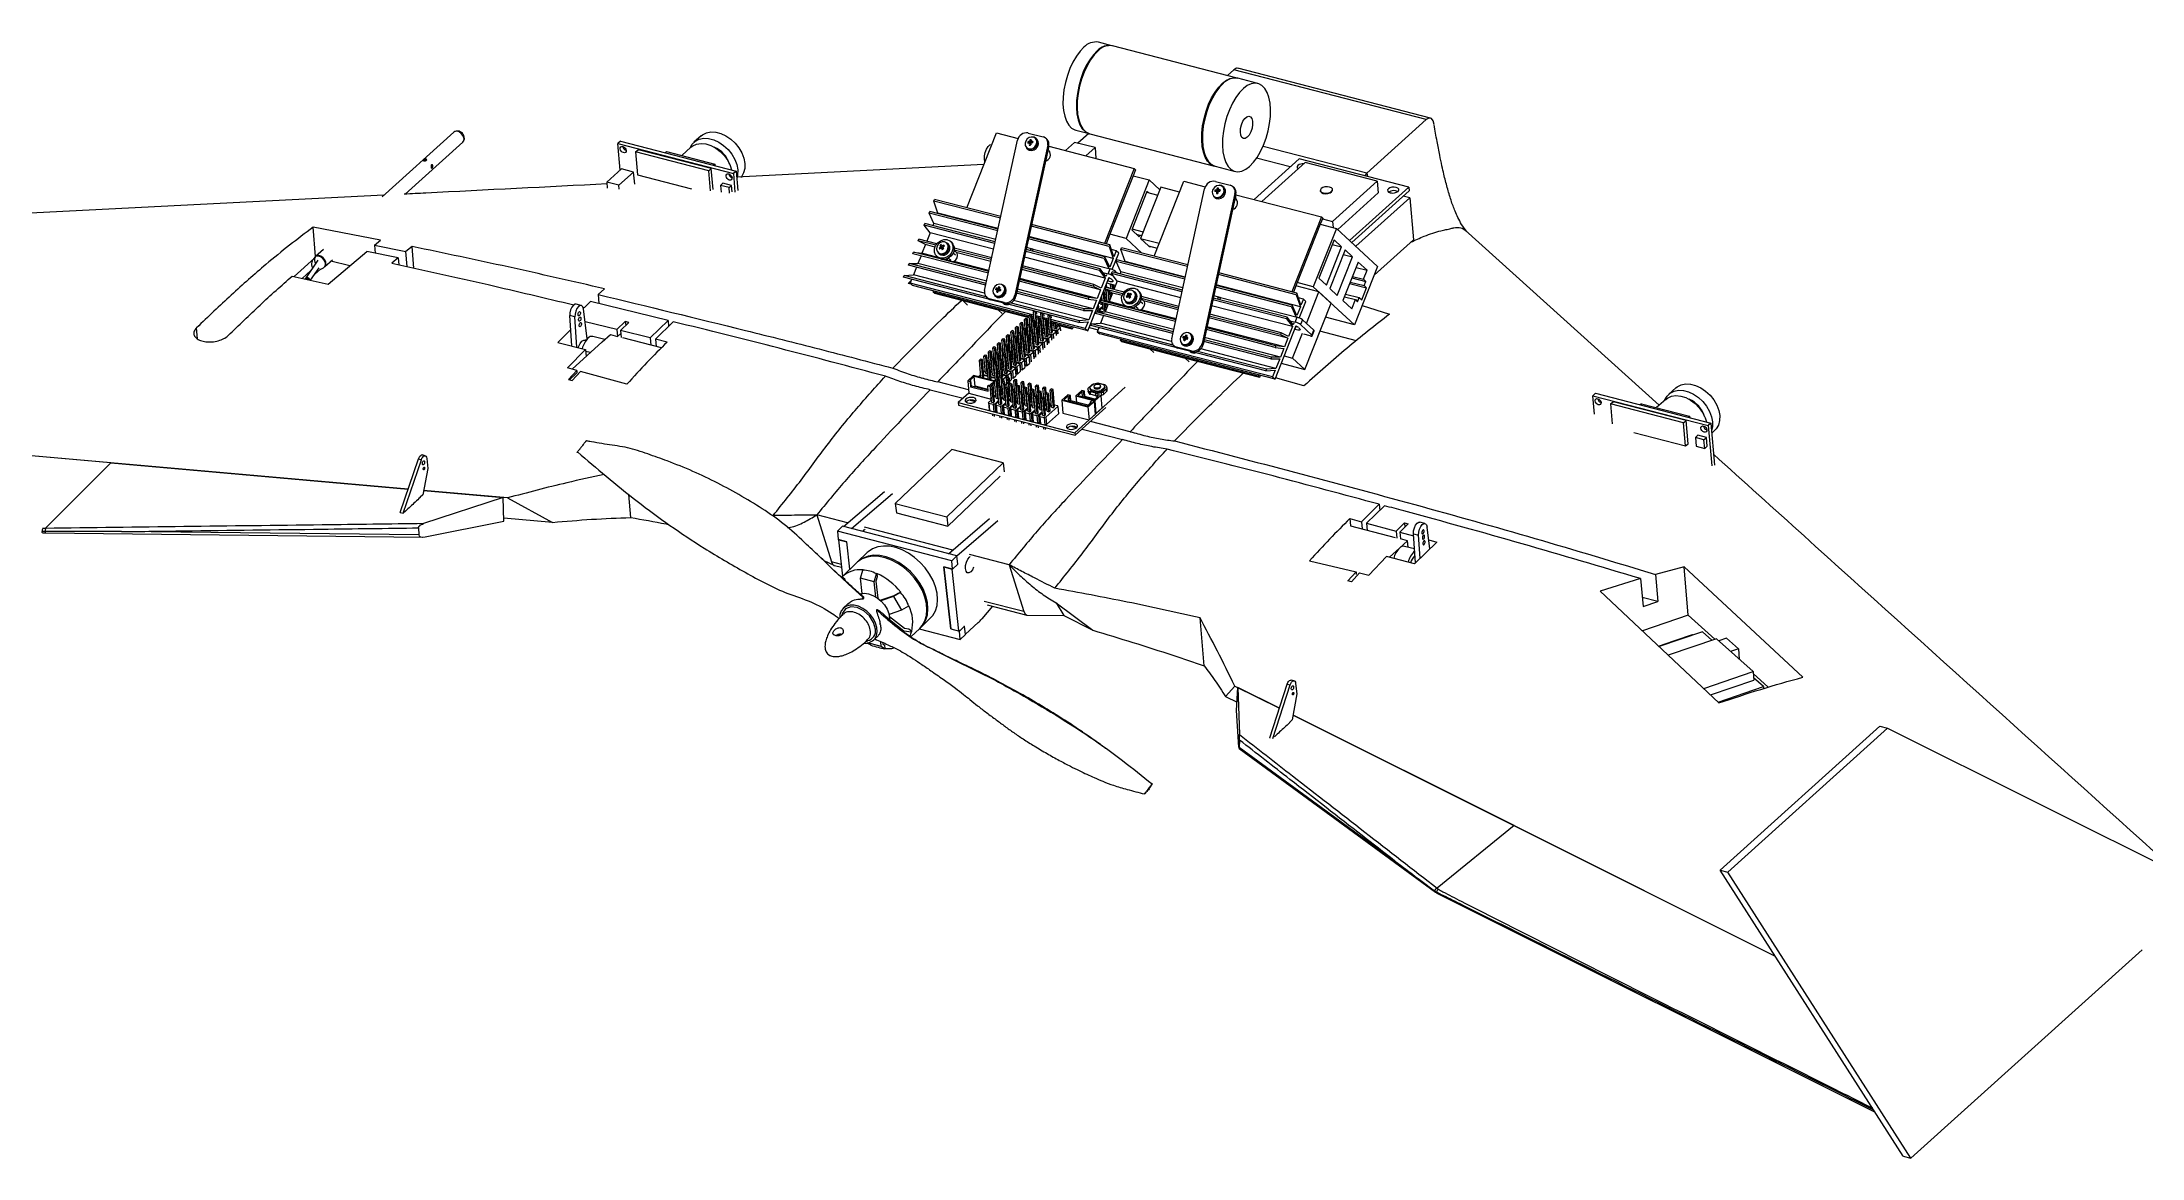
# Model space of a CAD drawing. Header units: inches. Extents: x 0 to 46.8, y 0 to 33.1.
# Drawn here: x 21.737 to 26.626, y 14.893 to 17.491 of the extents above; entities that cross this region are included whole.
import ezdxf

# ---------------------------------------------------------------- set-up
doc = ezdxf.new("R2010")
doc.units = ezdxf.units.IN
doc.header["$MEASUREMENT"] = 0

msp = doc.modelspace()

# ---------------------------------------------------------------- linework, layer by layer
at = {"color": 7, "linetype": 'Continuous', "lineweight": 15}
for p, q in [((24.2277, 17.4829), (24.1965, 17.491)), ((24.5194, 17.4075), (24.2294, 17.4825)), ((24.512, 17.4267), (24.4971, 17.4133)), ((24.9599, 17.3108), (24.512, 17.4267)), ((24.5677, 17.395), (24.5211, 17.407)), ((24.97, 17.3142), (24.5213, 17.4302)), ((24.9599, 17.3108), (24.8213, 17.1859)), ((22.6954, 17.2813), (22.5287, 17.1312)), ((22.7014, 17.2839), (22.6987, 17.2831)), ((22.7187, 17.2609), (22.7197, 17.2635)), ((23.0841, 17.2604), (23.0779, 17.2548)), ((23.0841, 17.2604), (23.3527, 17.191)), ((23.2714, 17.2731), (23.2548, 17.2582)), ((23.8902, 17.1055), (23.9594, 17.28)), ((23.9316, 16.9129), (24.008, 17.2625)), ((23.9594, 17.28), (24.0096, 17.267)), ((24.0332, 17.2795), (24.0676, 17.2706)), ((24.0395, 17.2564), (24.0361, 17.2596)), ((24.0369, 17.2637), (24.0401, 17.2564)), ((24.0395, 17.2598), (24.0417, 17.2564)), ((24.0441, 17.2597), (24.0425, 17.2564)), ((24.0532, 17.2651), (24.0508, 17.2673)), ((24.0764, 17.2649), (24.074, 17.2672)), ((24.1436, 17.2861), (24.1748, 17.2781)), ((24.1738, 17.2783), (24.1487, 17.2557)), ((24.1765, 17.2776), (24.4664, 17.2026)), ((22.5825, 17.1371), (22.7166, 17.2579)), ((23.0779, 17.2548), (23.3465, 17.1854)), ((23.0832, 17.1932), (23.0779, 17.2548)), ((23.119, 17.2355), (23.1248, 17.2407)), ((23.119, 17.2355), (23.1237, 17.1818)), ((23.2893, 17.1915), (23.119, 17.2355)), ((23.2951, 17.1967), (23.1248, 17.2407)), ((23.191, 17.2362), (23.188, 17.2336)), ((23.191, 17.2362), (23.3031, 17.2072)), ((23.2478, 17.2464), (23.2264, 17.2271)), ((24.0784, 17.2514), (24.002, 16.9018)), ((24.0808, 17.2492), (24.0044, 16.8996)), ((24.0294, 17.2442), (24.0318, 17.242)), ((24.0321, 17.259), (24.0391, 17.2561)), ((24.0356, 17.2515), (24.039, 17.2531)), ((24.0357, 17.2562), (24.039, 17.2544)), ((24.0779, 17.2348), (24.0775, 17.2338)), ((24.0808, 17.2492), (24.0784, 17.2514)), ((24.0811, 17.2392), (24.0795, 17.2407)), ((24.0807, 17.2486), (24.2799, 17.1971)), ((24.1408, 17.2577), (24.1196, 17.2386)), ((24.1887, 17.2454), (24.1408, 17.2577)), ((24.1674, 17.2262), (24.1887, 17.2454)), ((24.1887, 17.2454), (24.1908, 17.2201)), ((24.6637, 17.2194), (24.5589, 17.1249)), ((24.643, 17.2007), (24.5649, 17.2209)), ((24.6779, 17.2109), (24.5772, 17.1202)), ((24.8213, 17.1859), (24.5799, 17.2484)), ((24.9193, 17.1533), (24.6637, 17.2194)), ((24.8458, 17.1674), (24.6779, 17.2109)), ((22.6427, 17.2027), (22.6452, 17.2051)), ((23.0519, 17.165), (23.0863, 17.196)), ((23.0519, 17.165), (23.0531, 17.1509)), ((23.0801, 17.1578), (23.0519, 17.165)), ((23.0801, 17.1578), (23.1144, 17.1887)), ((23.1144, 17.1887), (23.0863, 17.196)), ((23.1168, 17.1606), (23.1144, 17.1887)), ((23.1237, 17.1818), (23.249, 17.1494)), ((23.2893, 17.1915), (23.2951, 17.1967)), ((23.2933, 17.1449), (23.2893, 17.1915)), ((23.2993, 17.1478), (23.2951, 17.1967)), ((23.3031, 17.2072), (23.3002, 17.2045)), ((23.3031, 17.2072), (23.3034, 17.2037)), ((23.3166, 17.1575), (23.3224, 17.1627)), ((23.3424, 17.1575), (23.3224, 17.1627)), ((23.3527, 17.191), (23.3465, 17.1854)), ((23.3465, 17.1854), (23.3502, 17.1421)), ((23.3527, 17.191), (23.3566, 17.1454)), ((23.93, 17.2058), (23.3541, 17.1764)), ((24.2799, 17.1971), (24.2106, 17.0226)), ((24.2774, 17.1798), (24.2234, 17.0438)), ((24.315, 17.1701), (24.2611, 17.0341)), ((24.2831, 17.1941), (24.2774, 17.1798)), ((24.2774, 17.1798), (24.315, 17.1701)), ((24.2831, 17.1941), (24.2799, 17.1971)), ((24.3396, 17.1473), (24.315, 17.1701)), ((24.326, 16.9928), (24.3952, 17.1673)), ((24.3952, 17.1673), (24.4453, 17.1543)), ((24.4681, 17.2022), (24.5147, 17.1901)), ((24.4689, 17.1668), (24.5034, 17.1579)), ((24.7418, 17.0738), (24.8458, 17.1674)), ((24.8213, 17.1859), (24.8161, 17.18)), ((24.8213, 17.1859), (24.8233, 17.1781)), ((24.8458, 17.1674), (24.8481, 17.1401)), ((22.5325, 17.1346), (20.8956, 17.0516)), ((23.0809, 17.1489), (23.0801, 17.1578)), ((23.3366, 17.1523), (23.3166, 17.1575)), ((23.3166, 17.1575), (23.3179, 17.1421)), ((23.3366, 17.1523), (23.3424, 17.1575)), ((23.3377, 17.1397), (23.3366, 17.1523)), ((23.3436, 17.1429), (23.3424, 17.1575)), ((23.8132, 17.1211), (23.8148, 17.125)), ((23.8229, 17.0931), (23.8132, 17.1211)), ((23.9684, 17.081), (23.8132, 17.1211)), ((23.9692, 17.0851), (23.8148, 17.125)), ((24.3094, 17.1436), (24.2739, 17.054)), ((24.342, 17.1532), (24.2946, 17.0339)), ((24.3086, 17.1416), (24.3347, 17.1348)), ((24.3127, 17.1405), (24.3094, 17.1436)), ((24.3852, 17.142), (24.342, 17.1532)), ((24.3674, 16.8002), (24.4438, 17.1498)), ((24.5142, 17.1387), (24.4377, 16.7891)), ((24.5166, 17.1365), (24.4402, 16.7869)), ((24.4651, 17.1315), (24.4675, 17.1293)), ((24.4679, 17.1463), (24.4749, 17.1434)), ((24.4714, 17.1388), (24.4747, 17.1404)), ((24.4715, 17.1435), (24.4748, 17.1417)), ((24.4753, 17.1437), (24.4718, 17.1469)), ((24.4727, 17.151), (24.4758, 17.1437)), ((24.4753, 17.1471), (24.4774, 17.1437)), ((24.4799, 17.147), (24.4783, 17.1437)), ((24.4889, 17.1524), (24.4865, 17.1546)), ((24.5122, 17.1522), (24.5098, 17.1545)), ((24.5137, 17.1221), (24.5132, 17.1211)), ((24.5166, 17.1365), (24.5142, 17.1387)), ((24.5169, 17.1265), (24.5153, 17.128)), ((24.5165, 17.1359), (24.7156, 17.0844)), ((24.713, 17.1456), (24.7131, 17.1444)), ((24.7416, 17.1469), (24.7415, 17.1481)), ((24.7535, 17.0549), (24.8481, 17.1401)), ((24.7814, 17.0291), (24.9193, 17.1533)), ((24.7862, 17.0246), (24.92, 17.145)), ((24.7959, 17.0157), (24.9214, 17.1287)), ((24.8786, 17.1398), (24.8736, 17.1411)), ((24.9214, 17.1287), (24.9062, 17.1327)), ((24.9193, 17.1533), (24.92, 17.145)), ((24.9214, 17.1287), (24.9298, 17.0308)), ((23.7909, 17.0649), (23.7925, 17.0688)), ((23.8046, 17.0469), (23.7909, 17.0649)), ((23.9555, 17.0223), (23.7909, 17.0649)), ((23.9564, 17.0264), (23.7925, 17.0688)), ((23.8021, 17.093), (23.8036, 17.0969)), ((23.8132, 17.0688), (23.8021, 17.093)), ((23.9619, 17.0517), (23.8021, 17.093)), ((23.9628, 17.0557), (23.8036, 17.0969)), ((23.8132, 17.0688), (23.8113, 17.0639)), ((23.9575, 17.0315), (23.8132, 17.0688)), ((23.8229, 17.0931), (23.8224, 17.092)), ((23.9631, 17.0568), (23.8229, 17.0931)), ((24.2227, 17.0195), (24.0409, 17.0665)), ((24.7156, 17.0844), (24.6464, 16.9099)), ((24.7131, 17.0671), (24.6592, 16.9311)), ((24.7188, 17.0814), (24.7131, 17.0671)), ((24.7131, 17.0671), (24.7508, 17.0574)), ((24.7188, 17.0814), (24.7156, 17.0844)), ((24.7182, 17.0799), (24.7418, 17.0738)), ((24.7418, 17.0738), (24.743, 17.0594)), ((22.5253, 17.0298), (22.368, 17.06)), ((22.3739, 16.9918), (22.368, 17.06)), ((22.5107, 17.0183), (22.5253, 17.0298)), ((22.5107, 17.0183), (22.5838, 17.0033)), ((22.5107, 17.0183), (22.5123, 16.9998)), ((22.5984, 17.0151), (22.5838, 17.0033)), ((22.6027, 16.9649), (22.5984, 17.0151)), ((23.7766, 17.0287), (23.7781, 17.0326)), ((23.7937, 17.0196), (23.7766, 17.0287)), ((23.8178, 17.018), (23.7766, 17.0287)), ((23.8203, 17.0217), (23.7781, 17.0326)), ((23.7937, 17.0196), (23.7857, 16.9995)), ((23.8159, 17.0138), (23.7937, 17.0196)), ((23.8046, 17.0469), (23.7969, 17.0277)), ((23.9525, 17.0087), (23.8046, 17.0469)), ((23.8276, 17.0178), (23.8338, 17.0109)), ((23.8322, 17.0164), (23.8341, 17.0138)), ((23.8364, 17.0186), (23.8358, 17.0148)), ((23.8469, 17.0211), (23.8445, 17.0233)), ((23.855, 17.0243), (23.8523, 17.0269)), ((24.21, 16.9875), (24.0336, 17.0331)), ((24.2116, 16.9914), (24.0345, 17.0372)), ((24.2308, 16.9876), (24.0347, 17.0383)), ((24.2212, 17.0156), (24.04, 17.0625)), ((24.2234, 17.0438), (24.2146, 17.0216)), ((24.2227, 17.0195), (24.2212, 17.0156)), ((24.2212, 17.0156), (24.2308, 16.9876)), ((24.2324, 16.9915), (24.2227, 17.0195)), ((24.2611, 17.0341), (24.2234, 17.0438)), ((24.2978, 17.0001), (24.2611, 17.0341)), ((24.2739, 17.054), (24.2915, 17.0377)), ((24.2746, 17.056), (24.3007, 17.0492)), ((24.2843, 17.0443), (24.2974, 17.0409)), ((24.2915, 17.0377), (24.2932, 17.042)), ((24.2946, 17.0339), (24.3378, 17.0227)), ((24.2946, 17.0339), (24.3133, 17.0166)), ((24.3133, 17.0166), (24.3333, 17.0114)), ((24.3147, 17.0162), (24.3169, 17.0141)), ((24.3169, 17.0141), (24.3175, 17.0155)), ((24.7508, 17.0574), (24.6968, 16.9214)), ((24.7452, 17.0309), (24.7096, 16.9413)), ((24.7409, 17.0202), (24.7628, 17.0146)), ((24.7628, 17.0146), (24.7452, 17.0309)), ((24.8464, 16.969), (24.7508, 17.0574)), ((24.8382, 16.9483), (24.9298, 17.0308)), ((25.5022, 16.6455), (25.0505, 17.0532)), ((22.3717, 16.9884), (22.3239, 16.9453)), ((22.3794, 16.9836), (22.35, 16.9407)), ((22.374, 16.9918), (22.3729, 16.9909)), ((22.3919, 17.008), (22.374, 16.9918)), ((22.3941, 16.9674), (22.3951, 16.9684)), ((22.3951, 16.9684), (22.4131, 16.9845)), ((22.4034, 16.9274), (22.4928, 17.0039)), ((22.4532, 16.97), (22.4095, 16.9813)), ((22.566, 16.9885), (22.4928, 17.0039)), ((22.566, 16.9885), (22.5514, 16.9763)), ((22.566, 16.9885), (22.5673, 16.9728)), ((22.5868, 16.9684), (22.5838, 17.0033)), ((23.754, 16.9718), (23.7555, 16.9757)), ((23.9343, 16.9251), (23.754, 16.9718)), ((23.7555, 16.9757), (23.7764, 16.976)), ((23.9352, 16.9292), (23.7555, 16.9757)), ((23.7645, 16.9984), (23.7661, 17.0023)), ((23.9404, 16.953), (23.7645, 16.9984)), ((23.7728, 16.9669), (23.7659, 16.9496)), ((23.8284, 16.9862), (23.7661, 17.0023)), ((23.7661, 17.0023), (23.7857, 16.9995)), ((23.7834, 16.9936), (23.7764, 16.976)), ((23.9363, 16.9346), (23.7764, 16.976)), ((23.8225, 16.99), (23.7857, 16.9995)), ((23.8202, 16.9922), (23.823, 16.9896)), ((23.8231, 17.0002), (23.8255, 16.998)), ((23.8255, 17.0116), (23.8301, 17.0112)), ((23.8338, 17.0109), (23.8291, 17.0145)), ((23.8305, 17.0116), (23.8345, 17.0095)), ((23.8314, 17.0111), (23.8338, 17.0109)), ((23.8327, 17.0077), (23.8345, 17.0095)), ((23.9413, 16.957), (23.8327, 16.9851)), ((23.8338, 17.0109), (23.8347, 17.0115)), ((23.8338, 17.0109), (23.8345, 17.0095)), ((23.8355, 17.0101), (23.8345, 17.0095)), ((23.8408, 16.9853), (23.8402, 16.9854)), ((23.8408, 16.9853), (23.8407, 16.9856)), ((23.844, 16.9866), (23.8443, 16.9835)), ((23.8475, 16.9884), (23.8531, 16.9832)), ((23.8638, 16.9948), (23.8582, 16.9999)), ((23.9417, 16.9592), (23.8596, 16.9804)), ((23.8626, 17.0035), (23.8597, 17.0036)), ((23.9473, 16.9846), (23.8605, 17.007)), ((23.9482, 16.9886), (23.8607, 17.0112)), ((23.9463, 16.9801), (23.8676, 17.0004)), ((24.1845, 16.9232), (24.0189, 16.966)), ((24.1861, 16.9271), (24.0198, 16.9701)), ((24.2125, 16.9414), (24.0242, 16.9901)), ((24.1989, 16.9594), (24.0272, 17.0038)), ((24.2004, 16.9633), (24.0281, 17.0079)), ((24.0408, 17.0099), (24.0292, 17.0129)), ((24.0393, 17.0094), (24.0377, 17.0054)), ((24.0447, 17.0093), (24.2235, 16.9631)), ((24.2116, 16.9914), (24.21, 16.9875)), ((24.21, 16.9875), (24.221, 16.9637)), ((24.2227, 16.9672), (24.2116, 16.9914)), ((24.2308, 16.9876), (24.2227, 16.9672)), ((24.2379, 17.0054), (24.2266, 17.0084)), ((24.2284, 16.9614), (24.2438, 17)), ((24.2379, 17.0054), (24.2324, 16.9915)), ((24.2378, 16.9803), (24.2394, 16.9842)), ((24.249, 16.9561), (24.2378, 16.9803)), ((24.3977, 16.939), (24.2378, 16.9803)), ((24.2438, 17), (24.2379, 17.0054)), ((24.3986, 16.943), (24.2394, 16.9842)), ((24.249, 17.0084), (24.2505, 17.0123)), ((24.2586, 16.9804), (24.249, 17.0084)), ((24.4041, 16.9683), (24.249, 17.0084)), ((24.405, 16.9724), (24.2505, 17.0123)), ((24.2586, 16.9804), (24.2582, 16.9793)), ((24.3988, 16.9441), (24.2586, 16.9804)), ((24.7272, 16.925), (24.7628, 17.0146)), ((24.7706, 17.0073), (24.7351, 16.9177)), ((24.7527, 16.9014), (24.7882, 16.991)), ((24.8012, 16.979), (24.7657, 16.8894)), ((24.7664, 16.9967), (24.7882, 16.991)), ((24.7882, 16.991), (24.7706, 17.0073)), ((24.8464, 16.969), (24.7924, 16.833)), ((24.7963, 16.9666), (24.8218, 16.96)), ((24.8218, 16.96), (24.8012, 16.979)), ((22.319, 16.9464), (22.4034, 16.9274)), ((22.3628, 16.9594), (22.3425, 16.9411)), ((22.3622, 16.9367), (22.3821, 16.9656)), ((22.3712, 16.9498), (22.385, 16.9621)), ((23.7428, 16.9437), (23.7444, 16.9476)), ((24.1508, 16.8382), (23.7428, 16.9437)), ((23.7444, 16.9476), (23.7659, 16.9496)), ((23.9348, 16.8983), (23.7444, 16.9476)), ((23.7532, 16.9294), (23.7604, 16.9357)), ((23.76, 16.9278), (23.7532, 16.9294)), ((23.7616, 16.9388), (23.758, 16.9296)), ((24.0462, 16.8551), (23.758, 16.9296)), ((23.758, 16.9296), (23.7638, 16.9242)), ((24.0349, 16.8541), (23.7638, 16.9242)), ((23.9313, 16.9068), (23.7659, 16.9496)), ((23.9583, 16.9183), (23.9659, 16.913)), ((23.9659, 16.913), (23.9619, 16.9174)), ((23.9641, 16.9213), (23.9651, 16.9167)), ((23.9782, 16.9223), (23.9758, 16.9245)), ((24.1725, 16.8929), (24.012, 16.9344)), ((24.174, 16.8968), (24.0129, 16.9385)), ((24.1937, 16.894), (24.0134, 16.9406)), ((24.2017, 16.9141), (24.018, 16.9616)), ((24.1718, 16.8187), (24.2215, 16.9438)), ((24.1861, 16.9271), (24.1845, 16.9232)), ((24.1845, 16.9232), (24.2017, 16.9141)), ((24.2032, 16.9179), (24.1861, 16.9271)), ((24.2004, 16.9633), (24.1989, 16.9594)), ((24.1989, 16.9594), (24.2125, 16.9414)), ((24.2141, 16.9453), (24.2004, 16.9633)), ((24.2125, 16.9414), (24.2032, 16.9179)), ((24.2068, 16.9549), (24.219, 16.9517)), ((24.2123, 16.916), (24.2139, 16.9199)), ((24.2132, 16.9184), (24.2129, 16.9223)), ((24.2561, 16.909), (24.2139, 16.9199)), ((24.2156, 16.9493), (24.2141, 16.9453)), ((24.216, 16.9194), (24.2152, 16.9281)), ((24.2364, 16.9244), (24.2159, 16.9297)), ((24.2171, 16.9197), (24.2166, 16.9192)), ((24.2213, 16.9186), (24.2171, 16.9197)), ((24.2177, 16.9344), (24.2184, 16.9343)), ((24.219, 16.9517), (24.2235, 16.9631)), ((24.2208, 16.9181), (24.2213, 16.9186)), ((24.2214, 16.918), (24.2213, 16.9186)), ((24.2255, 16.9272), (24.2249, 16.9268)), ((24.2249, 16.9268), (24.2292, 16.9257)), ((24.2258, 16.9168), (24.2249, 16.9268)), ((24.2267, 16.9522), (24.2282, 16.9561)), ((24.2403, 16.9342), (24.2267, 16.9522)), ((24.3913, 16.9096), (24.2267, 16.9522)), ((24.2285, 16.9374), (24.2269, 16.9388)), ((24.3922, 16.9137), (24.2282, 16.9561)), ((24.2292, 16.9257), (24.2297, 16.9261)), ((24.23, 16.9157), (24.2292, 16.9257)), ((24.2314, 16.946), (24.2314, 16.9459)), ((24.2329, 16.9155), (24.232, 16.9255)), ((24.2403, 16.9342), (24.2327, 16.915)), ((24.2359, 16.9573), (24.2407, 16.9529)), ((24.3883, 16.896), (24.2403, 16.9342)), ((24.249, 16.9561), (24.247, 16.9512)), ((24.3933, 16.9188), (24.249, 16.9561)), ((24.6458, 16.8748), (24.4694, 16.9204)), ((24.6473, 16.8787), (24.4703, 16.9245)), ((24.6666, 16.8749), (24.4705, 16.9256)), ((24.6569, 16.9029), (24.4758, 16.9498)), ((24.6585, 16.9068), (24.4767, 16.9538)), ((24.6592, 16.9311), (24.6504, 16.9089)), ((24.7098, 16.9094), (24.6561, 16.9233)), ((24.6968, 16.9214), (24.6592, 16.9311)), ((24.7924, 16.833), (24.6968, 16.9214)), ((24.7096, 16.9413), (24.7272, 16.925)), ((24.7351, 16.9177), (24.7527, 16.9014)), ((24.7814, 16.9291), (24.8206, 16.9189)), ((24.7828, 16.9325), (24.8149, 16.9242)), ((24.7866, 16.9421), (24.8187, 16.9338)), ((24.7879, 16.9454), (24.8134, 16.9388)), ((24.8095, 16.891), (24.8206, 16.9189)), ((24.8134, 16.9388), (24.8218, 16.96)), ((24.8187, 16.9338), (24.8134, 16.9388)), ((24.8149, 16.9242), (24.8187, 16.9338)), ((24.8206, 16.9189), (24.8149, 16.9242)), ((22.9924, 16.8781), (22.9805, 16.8812)), ((22.9961, 16.8743), (22.9998, 16.8734)), ((23.0064, 16.8), (22.9975, 16.8697)), ((22.9998, 16.8734), (23.0142, 16.887)), ((23.1944, 16.843), (23.0142, 16.887)), ((23.0319, 16.9035), (23.0463, 16.9168)), ((23.0319, 16.9035), (23.0337, 16.8822)), ((23.813, 16.9109), (23.8121, 16.9117)), ((23.8121, 16.9087), (23.8132, 16.9114)), ((24.0352, 16.851), (23.8121, 16.9087)), ((23.8153, 16.9058), (23.8121, 16.9087)), ((23.8812, 16.8887), (23.8153, 16.9058)), ((23.9638, 16.8674), (23.8812, 16.8887)), ((23.8812, 16.8885), (23.8812, 16.8887)), ((23.9637, 16.8672), (23.8812, 16.8885)), ((23.8916, 16.8788), (23.8812, 16.8885)), ((23.936, 16.8971), (23.9384, 16.8949)), ((23.9768, 16.8847), (23.9424, 16.8937)), ((23.9424, 16.8937), (23.9448, 16.8914)), ((23.9792, 16.8825), (23.9448, 16.8914)), ((23.9545, 16.9014), (23.9569, 16.8992)), ((23.9589, 16.9096), (23.9626, 16.9106)), ((23.9604, 16.9141), (23.9632, 16.9124)), ((23.965, 16.9165), (23.9675, 16.9125)), ((23.9652, 16.9161), (23.9659, 16.913)), ((23.9659, 16.913), (23.9656, 16.9124)), ((23.9659, 16.913), (23.9675, 16.9125)), ((23.9672, 16.9119), (23.9675, 16.9125)), ((23.9692, 16.9149), (23.9675, 16.9125)), ((23.9733, 16.884), (23.9745, 16.883)), ((23.9792, 16.8825), (23.9768, 16.8847)), ((24.1523, 16.8421), (23.9913, 16.8837)), ((24.1739, 16.8441), (23.999, 16.8893)), ((24.002, 16.9018), (24.0044, 16.8996)), ((24.1619, 16.8663), (24.006, 16.9066)), ((24.1635, 16.8702), (24.0068, 16.9107)), ((24.1843, 16.8704), (24.008, 16.916)), ((24.1635, 16.8702), (24.1619, 16.8663)), ((24.1843, 16.8704), (24.1635, 16.8702)), ((24.174, 16.8968), (24.1725, 16.8929)), ((24.1725, 16.8929), (24.1922, 16.8901)), ((24.1937, 16.894), (24.174, 16.8968)), ((24.1922, 16.8901), (24.1843, 16.8704)), ((24.1927, 16.8714), (24.1947, 16.8708)), ((24.2017, 16.9141), (24.1937, 16.894)), ((24.1947, 16.8708), (24.1943, 16.8754)), ((24.1947, 16.8708), (24.1973, 16.8732)), ((24.1973, 16.8732), (24.1966, 16.8812)), ((24.2067, 16.8756), (24.1977, 16.8675)), ((24.2005, 16.887), (24.198, 16.8848)), ((24.2003, 16.8895), (24.1997, 16.889)), ((24.2069, 16.8732), (24.2, 16.8669)), ((24.2005, 16.8863), (24.2002, 16.8902)), ((24.2003, 16.8857), (24.2018, 16.8896)), ((24.3761, 16.8403), (24.2003, 16.8857)), ((24.2009, 16.8814), (24.2006, 16.8857)), ((24.2009, 16.8814), (24.2052, 16.8803)), ((24.2642, 16.8735), (24.2018, 16.8896)), ((24.2018, 16.8896), (24.2215, 16.8868)), ((24.2044, 16.8893), (24.2036, 16.8988)), ((24.2055, 16.8891), (24.2045, 16.9011)), ((24.2052, 16.8803), (24.2048, 16.8846)), ((24.2052, 16.8803), (24.2062, 16.8812)), ((24.2074, 16.8676), (24.206, 16.8843)), ((24.2069, 16.9071), (24.2082, 16.9067)), ((24.2108, 16.9091), (24.208, 16.9098)), ((24.2082, 16.9067), (24.2108, 16.9091)), ((24.2097, 16.8885), (24.2082, 16.9067)), ((24.2099, 16.9093), (24.2095, 16.9137)), ((24.2116, 16.8665), (24.2102, 16.8832)), ((24.2126, 16.8881), (24.2108, 16.9091)), ((24.2116, 16.8665), (24.2143, 16.8688)), ((24.2191, 16.8809), (24.2121, 16.8633)), ((24.2294, 16.9069), (24.2123, 16.916)), ((24.2536, 16.9053), (24.2123, 16.916)), ((24.2124, 16.8906), (24.2157, 16.8898)), ((24.2143, 16.8688), (24.2131, 16.8824)), ((24.214, 16.8822), (24.2132, 16.8815)), ((24.2163, 16.8816), (24.2134, 16.879)), ((24.2157, 16.8898), (24.2135, 16.9154)), ((24.217, 16.8875), (24.2147, 16.9148)), ((24.2157, 16.8898), (24.2167, 16.8907)), ((24.2179, 16.8776), (24.2175, 16.8813)), ((24.2212, 16.8869), (24.219, 16.9124)), ((24.2235, 16.9058), (24.2209, 16.9034)), ((24.2209, 16.9034), (24.2251, 16.9023)), ((24.2222, 16.8886), (24.2209, 16.9034)), ((24.2294, 16.9069), (24.2215, 16.8868)), ((24.2583, 16.8773), (24.2215, 16.8868)), ((24.2225, 16.9049), (24.222, 16.9109)), ((24.2278, 16.9047), (24.2235, 16.9058)), ((24.2251, 16.9023), (24.2278, 16.9047)), ((24.2256, 16.8971), (24.2251, 16.9023)), ((24.2268, 16.905), (24.2265, 16.9084)), ((24.2279, 16.903), (24.2278, 16.9047)), ((24.2516, 16.9011), (24.2294, 16.9069)), ((24.2559, 16.8795), (24.2587, 16.8769)), ((24.2589, 16.8875), (24.2613, 16.8853)), ((24.2613, 16.8989), (24.2658, 16.8985)), ((24.2634, 16.9051), (24.2696, 16.8982)), ((24.2696, 16.8982), (24.2648, 16.9018)), ((24.2663, 16.8989), (24.2703, 16.8968)), ((24.2671, 16.8984), (24.2696, 16.8982)), ((24.268, 16.9037), (24.2698, 16.9011)), ((24.377, 16.8443), (24.2684, 16.8724)), ((24.2685, 16.895), (24.2703, 16.8968)), ((24.2696, 16.8982), (24.2705, 16.8988)), ((24.2696, 16.8982), (24.2703, 16.8968)), ((24.2713, 16.8974), (24.2703, 16.8968)), ((24.2722, 16.9059), (24.2716, 16.9021)), ((24.2765, 16.8726), (24.2759, 16.8727)), ((24.2765, 16.8726), (24.2764, 16.8729)), ((24.2797, 16.8739), (24.2801, 16.8708)), ((24.2827, 16.9084), (24.2803, 16.9106)), ((24.2833, 16.8757), (24.2888, 16.8705)), ((24.2908, 16.9116), (24.288, 16.9142)), ((24.2995, 16.8821), (24.2939, 16.8872)), ((24.2984, 16.8908), (24.2954, 16.8909)), ((24.383, 16.8719), (24.2962, 16.8943)), ((24.3839, 16.8759), (24.2965, 16.8985)), ((24.3821, 16.8674), (24.3034, 16.8877)), ((24.6483, 16.8287), (24.46, 16.8774)), ((24.6346, 16.8467), (24.4629, 16.8911)), ((24.6362, 16.8506), (24.4638, 16.8952)), ((24.4765, 16.8972), (24.465, 16.9002)), ((24.4751, 16.8967), (24.4735, 16.8927)), ((24.4805, 16.8966), (24.6593, 16.8504)), ((24.6473, 16.8787), (24.6458, 16.8748)), ((24.6458, 16.8748), (24.6567, 16.851)), ((24.6585, 16.8545), (24.6473, 16.8787)), ((24.6585, 16.9068), (24.6569, 16.9029)), ((24.6569, 16.9029), (24.6666, 16.8749)), ((24.6681, 16.8788), (24.6585, 16.9068)), ((24.6666, 16.8749), (24.6585, 16.8545)), ((24.6737, 16.8927), (24.6623, 16.8957)), ((24.6642, 16.8487), (24.6795, 16.8873)), ((24.6737, 16.8927), (24.6681, 16.8788)), ((24.6795, 16.8873), (24.6737, 16.8927)), ((24.677, 16.729), (24.7381, 16.8832)), ((24.6807, 16.8362), (24.7098, 16.9094)), ((24.7098, 16.9094), (24.7381, 16.8832)), ((24.7657, 16.8894), (24.7862, 16.8704)), ((24.7692, 16.8982), (24.7947, 16.8916)), ((24.7717, 16.9046), (24.8038, 16.8963)), ((24.7862, 16.8704), (24.7947, 16.8916)), ((24.7947, 16.8916), (24.8, 16.8867)), ((24.8, 16.8867), (24.8038, 16.8963)), ((24.8038, 16.8963), (24.8095, 16.891)), ((24.8104, 16.8782), (24.8745, 16.8577)), ((22.9679, 16.8217), (22.9375, 16.792)), ((22.9776, 16.8512), (22.9657, 16.8543)), ((22.9705, 16.7836), (22.9657, 16.8543)), ((22.9824, 16.7806), (22.9776, 16.8512)), ((23.0756, 16.8217), (23.0013, 16.8402)), ((23.095, 16.8406), (23.0756, 16.8217)), ((23.0756, 16.8217), (23.077, 16.8057)), ((23.0841, 16.8196), (23.1035, 16.8385)), ((23.1528, 16.8024), (23.0841, 16.8196)), ((23.0841, 16.8196), (23.0854, 16.8035)), ((23.1035, 16.8385), (23.095, 16.8406)), ((23.095, 16.8406), (23.0958, 16.8311)), ((23.1528, 16.8024), (23.1944, 16.843)), ((23.165, 16.7994), (23.2066, 16.84)), ((23.1944, 16.843), (23.1956, 16.8292)), ((23.9638, 16.8674), (23.9637, 16.8672)), ((23.9722, 16.8594), (23.9637, 16.8672)), ((24.0354, 16.8488), (23.9638, 16.8674)), ((23.9955, 16.8193), (23.9929, 16.8169)), ((23.9997, 16.8182), (23.9955, 16.8193)), ((24.006, 16.8288), (24.0034, 16.8264)), ((24.0034, 16.8264), (24.0076, 16.8253)), ((24.0052, 16.8046), (24.0034, 16.8264)), ((24.0102, 16.8277), (24.006, 16.8288)), ((24.0076, 16.8253), (24.0102, 16.8277)), ((24.0105, 16.791), (24.0076, 16.8253)), ((24.0114, 16.814), (24.0102, 16.8277)), ((24.0165, 16.8382), (24.0139, 16.8359)), ((24.0139, 16.8359), (24.0181, 16.8348)), ((24.0157, 16.8141), (24.0139, 16.8359)), ((24.0207, 16.8371), (24.0165, 16.8382)), ((24.0181, 16.8348), (24.0207, 16.8371)), ((24.021, 16.8005), (24.0181, 16.8348)), ((24.0229, 16.8244), (24.0203, 16.822)), ((24.0203, 16.822), (24.0246, 16.8209)), ((24.0222, 16.8002), (24.0203, 16.822)), ((24.0219, 16.8234), (24.0207, 16.8371)), ((24.0272, 16.8233), (24.0229, 16.8244)), ((24.027, 16.8477), (24.0244, 16.8453)), ((24.0244, 16.8453), (24.0286, 16.8442)), ((24.0262, 16.8235), (24.0244, 16.8453)), ((24.0246, 16.8209), (24.0272, 16.8233)), ((24.028, 16.7806), (24.0246, 16.8209)), ((24.0312, 16.8466), (24.027, 16.8477)), ((24.0284, 16.8096), (24.0272, 16.8233)), ((24.0286, 16.8442), (24.0312, 16.8466)), ((24.0315, 16.81), (24.0286, 16.8442)), ((24.0334, 16.8338), (24.0308, 16.8315)), ((24.0308, 16.8315), (24.0351, 16.8304)), ((24.0327, 16.8097), (24.0308, 16.8315)), ((24.0324, 16.8329), (24.0312, 16.8466)), ((24.0377, 16.8327), (24.0334, 16.8338)), ((24.0375, 16.8571), (24.0349, 16.8548)), ((24.0349, 16.8548), (24.0391, 16.8537)), ((24.0367, 16.833), (24.0349, 16.8548)), ((24.0351, 16.8304), (24.0377, 16.8327)), ((24.0385, 16.7901), (24.0351, 16.8304)), ((24.0399, 16.82), (24.0373, 16.8176)), ((24.0417, 16.856), (24.0375, 16.8571)), ((24.0389, 16.8191), (24.0377, 16.8327)), ((24.0391, 16.8537), (24.0417, 16.856)), ((24.0421, 16.8194), (24.0391, 16.8537)), ((24.0441, 16.8189), (24.0399, 16.82)), ((24.044, 16.8433), (24.0413, 16.8409)), ((24.0413, 16.8409), (24.0456, 16.8398)), ((24.0432, 16.8191), (24.0413, 16.8409)), ((24.0429, 16.8424), (24.0417, 16.856)), ((24.0465, 16.8511), (24.0421, 16.8523)), ((24.0468, 16.848), (24.0423, 16.8492)), ((24.047, 16.8459), (24.0425, 16.847)), ((24.0482, 16.8422), (24.044, 16.8433)), ((24.0464, 16.8652), (24.0454, 16.8642)), ((24.0454, 16.8642), (24.0496, 16.8631)), ((24.0472, 16.8424), (24.0454, 16.8642)), ((24.0456, 16.8398), (24.0482, 16.8422)), ((24.049, 16.7996), (24.0456, 16.8398)), ((24.0504, 16.8294), (24.0478, 16.8271)), ((24.0478, 16.8271), (24.052, 16.826)), ((24.0512, 16.7868), (24.0478, 16.8271)), ((24.0494, 16.8285), (24.0482, 16.8422)), ((24.0496, 16.8631), (24.0506, 16.8641)), ((24.0526, 16.8289), (24.0496, 16.8631)), ((24.0546, 16.8284), (24.0504, 16.8294)), ((24.0631, 16.8507), (24.0515, 16.8537)), ((24.0545, 16.8528), (24.0518, 16.8504)), ((24.0518, 16.8504), (24.0561, 16.8493)), ((24.0537, 16.8286), (24.0518, 16.8504)), ((24.052, 16.826), (24.0546, 16.8284)), ((24.0555, 16.7857), (24.052, 16.826)), ((24.0529, 16.8574), (24.0524, 16.8636)), ((24.0534, 16.8518), (24.0534, 16.8519)), ((24.0587, 16.8517), (24.0545, 16.8528)), ((24.0581, 16.7881), (24.0546, 16.8284)), ((24.0561, 16.8493), (24.0587, 16.8517)), ((24.0595, 16.809), (24.0561, 16.8493)), ((24.0609, 16.8389), (24.0583, 16.8365)), ((24.0583, 16.8365), (24.0625, 16.8354)), ((24.0617, 16.7963), (24.0583, 16.8365)), ((24.0599, 16.838), (24.0587, 16.8517)), ((24.0635, 16.8467), (24.059, 16.8479)), ((24.0637, 16.8436), (24.0593, 16.8448)), ((24.0651, 16.8378), (24.0609, 16.8389)), ((24.0633, 16.8608), (24.0623, 16.8599)), ((24.0623, 16.8599), (24.0666, 16.8588)), ((24.0642, 16.8381), (24.0623, 16.8599)), ((24.0624, 16.8456), (24.0623, 16.847)), ((24.0625, 16.8354), (24.0651, 16.8378)), ((24.066, 16.7952), (24.0625, 16.8354)), ((24.0631, 16.8384), (24.0626, 16.8434)), ((24.0686, 16.7975), (24.0651, 16.8378)), ((24.0666, 16.8588), (24.0676, 16.8597)), ((24.07, 16.8185), (24.0666, 16.8588)), ((24.0667, 16.8193), (24.07, 16.8185)), ((24.0801, 16.8463), (24.0684, 16.8493)), ((24.0714, 16.8484), (24.0688, 16.846)), ((24.0688, 16.846), (24.073, 16.8449)), ((24.0722, 16.8057), (24.0688, 16.846)), ((24.0699, 16.853), (24.0694, 16.8592)), ((24.07, 16.8185), (24.0711, 16.8194)), ((24.0704, 16.8474), (24.0704, 16.8476)), ((24.0756, 16.8473), (24.0714, 16.8484)), ((24.073, 16.8449), (24.0756, 16.8473)), ((24.0765, 16.8046), (24.073, 16.8449)), ((24.0791, 16.807), (24.0756, 16.8473)), ((24.0804, 16.8423), (24.076, 16.8435)), ((24.0807, 16.8393), (24.0762, 16.8404)), ((24.0772, 16.8288), (24.0805, 16.8279)), ((24.0776, 16.825), (24.082, 16.8238)), ((24.0777, 16.8233), (24.0822, 16.8221)), ((24.0803, 16.8564), (24.0793, 16.8555)), ((24.0793, 16.8555), (24.0835, 16.8544)), ((24.0827, 16.8152), (24.0793, 16.8555)), ((24.0794, 16.8412), (24.0793, 16.8426)), ((24.0805, 16.8279), (24.0796, 16.839)), ((24.0805, 16.8279), (24.0816, 16.8289)), ((24.0835, 16.8544), (24.0845, 16.8553)), ((24.087, 16.8141), (24.0835, 16.8544)), ((24.166, 16.8241), (24.0854, 16.8449)), ((24.0869, 16.8486), (24.0863, 16.8548)), ((24.0896, 16.8165), (24.0873, 16.8432)), ((24.1718, 16.8187), (24.0875, 16.8405)), ((24.1326, 16.8258), (24.0878, 16.8374)), ((24.0924, 16.8341), (24.088, 16.8352)), ((24.0882, 16.8327), (24.0927, 16.8316)), ((24.0891, 16.822), (24.0978, 16.8197)), ((24.0893, 16.8203), (24.0964, 16.8185)), ((24.0921, 16.8379), (24.092, 16.8393)), ((24.0933, 16.8246), (24.0923, 16.8357)), ((24.0933, 16.8246), (24.0975, 16.8236)), ((24.0964, 16.8368), (24.0962, 16.8382)), ((24.0975, 16.8236), (24.0965, 16.8346)), ((24.0975, 16.8236), (24.1001, 16.8259)), ((24.1014, 16.8204), (24.0978, 16.8197)), ((24.0978, 16.8197), (24.0985, 16.8112)), ((24.1357, 16.8229), (24.099, 16.8324)), ((24.1001, 16.8259), (24.0996, 16.8322)), ((24.0998, 16.8297), (24.1069, 16.8279)), ((24.1014, 16.8204), (24.1077, 16.8261)), ((24.1014, 16.8204), (24.1021, 16.812)), ((24.1069, 16.8279), (24.1077, 16.8261)), ((24.1077, 16.8261), (24.1084, 16.8185)), ((24.1336, 16.8286), (24.1326, 16.8258)), ((24.1357, 16.8229), (24.1326, 16.8258)), ((24.1376, 16.8275), (24.1357, 16.8229)), ((24.1523, 16.8421), (24.1508, 16.8382)), ((24.1508, 16.8382), (24.1723, 16.8402)), ((24.1739, 16.8441), (24.1523, 16.8421)), ((24.1619, 16.8663), (24.1828, 16.8665)), ((24.1723, 16.8402), (24.166, 16.8241)), ((24.166, 16.8241), (24.1718, 16.8187)), ((24.1828, 16.8665), (24.1739, 16.8441)), ((24.1749, 16.8266), (24.1955, 16.8213)), ((24.1786, 16.831), (24.1801, 16.8349)), ((24.5865, 16.7255), (24.1786, 16.831)), ((24.1801, 16.8349), (24.2017, 16.8369)), ((24.3706, 16.7856), (24.1801, 16.8349)), ((24.1897, 16.8591), (24.1913, 16.863)), ((24.37, 16.8124), (24.1897, 16.8591)), ((24.1912, 16.8676), (24.1941, 16.8669)), ((24.1913, 16.863), (24.2121, 16.8633)), ((24.3709, 16.8165), (24.1913, 16.863)), ((24.1974, 16.8261), (24.1938, 16.8169)), ((24.1977, 16.8675), (24.1941, 16.8669)), ((24.1941, 16.8669), (24.1944, 16.863)), ((24.1977, 16.8675), (24.1981, 16.8631)), ((24.2009, 16.8651), (24.2, 16.8669)), ((24.2, 16.8669), (24.2003, 16.8631)), ((24.2009, 16.8651), (24.2082, 16.8632)), ((24.2009, 16.8651), (24.201, 16.8631)), ((24.2085, 16.8542), (24.2017, 16.8369)), ((24.367, 16.7941), (24.2017, 16.8369)), ((24.2074, 16.8676), (24.2116, 16.8665)), ((24.3721, 16.8219), (24.2121, 16.8633)), ((24.3775, 16.8465), (24.2954, 16.8677)), ((24.6083, 16.7802), (24.4478, 16.8217)), ((24.6098, 16.7841), (24.4487, 16.8258)), ((24.6295, 16.7813), (24.4491, 16.8279)), ((24.6374, 16.8014), (24.4537, 16.8489)), ((24.6203, 16.8105), (24.4547, 16.8533)), ((24.6218, 16.8144), (24.4556, 16.8574)), ((24.6076, 16.706), (24.6572, 16.8311)), ((24.6362, 16.8506), (24.6346, 16.8467)), ((24.6346, 16.8467), (24.6483, 16.8287)), ((24.6498, 16.8326), (24.6362, 16.8506)), ((24.6483, 16.8287), (24.639, 16.8053)), ((24.6425, 16.8422), (24.6548, 16.839)), ((24.6514, 16.8366), (24.6498, 16.8326)), ((24.6535, 16.8217), (24.6541, 16.8216)), ((24.6548, 16.839), (24.6593, 16.8504)), ((24.6642, 16.8247), (24.6627, 16.8261)), ((24.6717, 16.8446), (24.6672, 16.8333)), ((24.6672, 16.8333), (24.6937, 16.8088)), ((24.6717, 16.8446), (24.6981, 16.8201)), ((24.6937, 16.8088), (24.6981, 16.8201)), ((24.7924, 16.833), (24.7251, 16.8504)), ((22.9375, 16.792), (23.0022, 16.7756)), ((23.0022, 16.7756), (22.9607, 16.7324)), ((22.9711, 16.7296), (23.0414, 16.7929)), ((23.0038, 16.7969), (23.0018, 16.7974)), ((23.0022, 16.7756), (23.0037, 16.759)), ((23.0138, 16.7681), (23.0026, 16.771)), ((23.0475, 16.7985), (23.0196, 16.8057)), ((23.0414, 16.7929), (23.0603, 16.81)), ((23.0603, 16.81), (23.077, 16.8057)), ((23.077, 16.8057), (23.0847, 16.8126)), ((23.1791, 16.7793), (23.089, 16.8026)), ((23.1528, 16.8024), (23.1543, 16.7857)), ((23.1922, 16.7926), (23.165, 16.7994)), ((23.165, 16.7994), (23.1665, 16.7825)), ((23.943, 16.772), (23.9403, 16.7696)), ((23.9472, 16.7709), (23.943, 16.772)), ((23.9446, 16.7685), (23.9472, 16.7709)), ((23.9484, 16.7572), (23.9472, 16.7709)), ((23.9535, 16.7815), (23.9508, 16.7791)), ((23.9508, 16.7791), (23.9551, 16.778)), ((23.9527, 16.7573), (23.9508, 16.7791)), ((23.9577, 16.7804), (23.9535, 16.7815)), ((23.9551, 16.778), (23.9577, 16.7804)), ((23.958, 16.7437), (23.9551, 16.778)), ((23.9589, 16.7667), (23.9577, 16.7804)), ((23.964, 16.7909), (23.9613, 16.7886)), ((23.9613, 16.7886), (23.9656, 16.7875)), ((23.9632, 16.7668), (23.9613, 16.7886)), ((23.9682, 16.7898), (23.964, 16.7909)), ((23.9656, 16.7875), (23.9682, 16.7898)), ((23.9685, 16.7532), (23.9656, 16.7875)), ((23.9704, 16.7771), (23.9678, 16.7747)), ((23.9678, 16.7747), (23.972, 16.7736)), ((23.9697, 16.7529), (23.9678, 16.7747)), ((23.9694, 16.7761), (23.9682, 16.7898)), ((23.9747, 16.776), (23.9704, 16.7771)), ((23.9745, 16.8004), (23.9718, 16.798)), ((23.9718, 16.798), (23.9761, 16.7969)), ((23.9737, 16.7762), (23.9718, 16.798)), ((23.972, 16.7736), (23.9747, 16.776)), ((23.9755, 16.7333), (23.972, 16.7736)), ((23.9787, 16.7993), (23.9745, 16.8004)), ((23.9758, 16.7623), (23.9747, 16.776)), ((23.9761, 16.7969), (23.9787, 16.7993)), ((23.979, 16.7627), (23.9761, 16.7969)), ((23.9809, 16.7865), (23.9783, 16.7842)), ((23.9783, 16.7842), (23.9825, 16.7831)), ((23.9802, 16.7624), (23.9783, 16.7842)), ((23.9799, 16.7856), (23.9787, 16.7993)), ((23.9852, 16.7854), (23.9809, 16.7865)), ((23.985, 16.8098), (23.9824, 16.8075)), ((23.9824, 16.8075), (23.9866, 16.8064)), ((23.9842, 16.7857), (23.9824, 16.8075)), ((23.9825, 16.7831), (23.9852, 16.7854)), ((23.986, 16.7428), (23.9825, 16.7831)), ((23.9874, 16.7727), (23.9848, 16.7703)), ((23.9892, 16.8087), (23.985, 16.8098)), ((23.9863, 16.7718), (23.9852, 16.7854)), ((23.9866, 16.8064), (23.9892, 16.8087)), ((23.9895, 16.7721), (23.9866, 16.8064)), ((23.9916, 16.7716), (23.9874, 16.7727)), ((23.9914, 16.796), (23.9888, 16.7936)), ((23.9888, 16.7936), (23.993, 16.7925)), ((23.9907, 16.7718), (23.9888, 16.7936)), ((23.989, 16.7692), (23.9916, 16.7716)), ((23.9904, 16.7951), (23.9892, 16.8087)), ((23.9957, 16.7949), (23.9914, 16.796)), ((23.9951, 16.7313), (23.9916, 16.7716)), ((23.9929, 16.8169), (23.9971, 16.8158)), ((23.9947, 16.7951), (23.9929, 16.8169)), ((23.993, 16.7925), (23.9957, 16.7949)), ((23.9965, 16.7523), (23.993, 16.7925)), ((23.9979, 16.7821), (23.9953, 16.7798)), ((23.9953, 16.7798), (23.9995, 16.7787)), ((23.9987, 16.7395), (23.9953, 16.7798)), ((23.9968, 16.7812), (23.9957, 16.7949)), ((23.9971, 16.8158), (23.9997, 16.8182)), ((24, 16.7816), (23.9971, 16.8158)), ((24.0021, 16.781), (23.9979, 16.7821)), ((24.0019, 16.8055), (23.9993, 16.8031)), ((23.9993, 16.8031), (24.0035, 16.802)), ((24.0012, 16.7813), (23.9993, 16.8031)), ((23.9995, 16.7787), (24.0021, 16.781)), ((24.003, 16.7384), (23.9995, 16.7787)), ((24.0009, 16.8045), (23.9997, 16.8182)), ((24.0062, 16.8044), (24.0019, 16.8055)), ((24.0056, 16.7408), (24.0021, 16.781)), ((24.0035, 16.802), (24.0062, 16.8044)), ((24.007, 16.7617), (24.0035, 16.802)), ((24.0084, 16.7916), (24.0058, 16.7892)), ((24.0058, 16.7892), (24.01, 16.7881)), ((24.0092, 16.749), (24.0058, 16.7892)), ((24.0073, 16.7907), (24.0062, 16.8044)), ((24.0126, 16.7905), (24.0084, 16.7916)), ((24.0124, 16.8149), (24.0098, 16.8125)), ((24.0098, 16.8125), (24.0141, 16.8115)), ((24.0117, 16.7908), (24.0098, 16.8125)), ((24.01, 16.7881), (24.0126, 16.7905)), ((24.0135, 16.7479), (24.01, 16.7881)), ((24.0167, 16.8138), (24.0124, 16.8149)), ((24.0161, 16.7502), (24.0126, 16.7905)), ((24.0141, 16.8115), (24.0167, 16.8138)), ((24.0175, 16.7712), (24.0141, 16.8115)), ((24.0142, 16.772), (24.0175, 16.7712)), ((24.0189, 16.8011), (24.0163, 16.7987)), ((24.0163, 16.7987), (24.0205, 16.7976)), ((24.0197, 16.7584), (24.0163, 16.7987)), ((24.0179, 16.8001), (24.0167, 16.8138)), ((24.0175, 16.7712), (24.0185, 16.7721)), ((24.0231, 16.8), (24.0189, 16.8011)), ((24.0205, 16.7976), (24.0231, 16.8)), ((24.024, 16.7573), (24.0205, 16.7976)), ((24.0266, 16.7597), (24.0231, 16.8)), ((24.0247, 16.7815), (24.028, 16.7806)), ((24.025, 16.7777), (24.0295, 16.7765)), ((24.0252, 16.776), (24.0296, 16.7748)), ((24.0294, 16.8105), (24.0268, 16.8082)), ((24.0268, 16.8082), (24.031, 16.8071)), ((24.0302, 16.7679), (24.0268, 16.8082)), ((24.028, 16.7806), (24.0291, 16.7816)), ((24.0336, 16.8094), (24.0294, 16.8105)), ((24.031, 16.8071), (24.0336, 16.8094)), ((24.0345, 16.7668), (24.031, 16.8071)), ((24.0371, 16.7692), (24.0336, 16.8094)), ((24.0352, 16.7909), (24.0385, 16.7901)), ((24.0355, 16.7871), (24.04, 16.786)), ((24.0357, 16.7854), (24.0401, 16.7843)), ((24.0366, 16.7747), (24.0453, 16.7724)), ((24.0368, 16.773), (24.0438, 16.7712)), ((24.0373, 16.8176), (24.0415, 16.8165)), ((24.0407, 16.7773), (24.0373, 16.8176)), ((24.0385, 16.7901), (24.0396, 16.791)), ((24.0407, 16.7773), (24.045, 16.7763)), ((24.0415, 16.8165), (24.0441, 16.8189)), ((24.045, 16.7763), (24.0415, 16.8165)), ((24.0438, 16.7712), (24.0447, 16.7693)), ((24.0476, 16.7786), (24.0441, 16.8189)), ((24.045, 16.7763), (24.0476, 16.7786)), ((24.0489, 16.7731), (24.0453, 16.7724)), ((24.0453, 16.7724), (24.0466, 16.7569)), ((24.0457, 16.8004), (24.049, 16.7996)), ((24.0461, 16.7966), (24.0505, 16.7954)), ((24.0462, 16.7949), (24.0506, 16.7938)), ((24.0471, 16.7841), (24.0558, 16.7819)), ((24.0473, 16.7824), (24.0543, 16.7806)), ((24.0489, 16.7731), (24.0552, 16.7788)), ((24.0489, 16.7731), (24.0502, 16.7578)), ((24.049, 16.7996), (24.0501, 16.8005)), ((24.0512, 16.7868), (24.0555, 16.7857)), ((24.0543, 16.7806), (24.0552, 16.7788)), ((24.0552, 16.7788), (24.0564, 16.7643)), ((24.0555, 16.7857), (24.0581, 16.7881)), ((24.0594, 16.7826), (24.0558, 16.7819)), ((24.0558, 16.7819), (24.057, 16.7678)), ((24.0562, 16.8099), (24.0595, 16.809)), ((24.0566, 16.806), (24.061, 16.8049)), ((24.0567, 16.8044), (24.0611, 16.8032)), ((24.0576, 16.7936), (24.0663, 16.7914)), ((24.0578, 16.7919), (24.0648, 16.7901)), ((24.0594, 16.7826), (24.0657, 16.7882)), ((24.0594, 16.7826), (24.0606, 16.7687)), ((24.0595, 16.809), (24.0606, 16.81)), ((24.0617, 16.7963), (24.066, 16.7952)), ((24.0648, 16.7901), (24.0657, 16.7882)), ((24.0657, 16.7882), (24.0668, 16.7752)), ((24.066, 16.7952), (24.0686, 16.7975)), ((24.0699, 16.792), (24.0663, 16.7914)), ((24.0663, 16.7914), (24.0674, 16.7787)), ((24.0671, 16.8155), (24.0715, 16.8144)), ((24.0672, 16.8138), (24.0716, 16.8127)), ((24.0681, 16.803), (24.0768, 16.8008)), ((24.0683, 16.8014), (24.0754, 16.7995)), ((24.0699, 16.792), (24.0762, 16.7977)), ((24.0699, 16.792), (24.071, 16.7795)), ((24.0722, 16.8057), (24.0765, 16.8046)), ((24.0754, 16.7995), (24.0762, 16.7977)), ((24.0762, 16.7977), (24.0772, 16.786)), ((24.0765, 16.8046), (24.0791, 16.807)), ((24.0804, 16.8015), (24.0768, 16.8008)), ((24.0768, 16.8008), (24.0777, 16.7895)), ((24.0786, 16.8125), (24.0873, 16.8103)), ((24.0788, 16.8108), (24.0859, 16.809)), ((24.0804, 16.8015), (24.0867, 16.8072)), ((24.0804, 16.8015), (24.0814, 16.7904)), ((24.0827, 16.8152), (24.087, 16.8141)), ((24.0859, 16.809), (24.0867, 16.8072)), ((24.0867, 16.8072), (24.0876, 16.7969)), ((24.087, 16.8141), (24.0896, 16.8165)), ((24.0909, 16.8109), (24.0873, 16.8103)), ((24.0873, 16.8103), (24.0881, 16.8004)), ((24.0909, 16.8109), (24.0972, 16.8166)), ((24.0909, 16.8109), (24.0918, 16.8012)), ((24.0964, 16.8185), (24.0972, 16.8166)), ((24.0972, 16.8166), (24.098, 16.8077)), ((24.6017, 16.7114), (24.1938, 16.8169)), ((24.1938, 16.8169), (24.1996, 16.8115)), ((24.6076, 16.706), (24.1996, 16.8115)), ((24.2487, 16.7982), (24.2478, 16.799)), ((24.2479, 16.796), (24.249, 16.7987)), ((24.2511, 16.7931), (24.2479, 16.796)), ((24.5683, 16.7131), (24.2479, 16.796)), ((24.317, 16.776), (24.2511, 16.7931)), ((24.3169, 16.7758), (24.317, 16.776)), ((24.3251, 16.7682), (24.3169, 16.7758)), ((24.3995, 16.7545), (24.3169, 16.7758)), ((24.3996, 16.7547), (24.317, 16.776)), ((24.3717, 16.7844), (24.3742, 16.7822)), ((24.4126, 16.772), (24.3781, 16.781)), ((24.3781, 16.781), (24.3805, 16.7787)), ((24.415, 16.7698), (24.3805, 16.7787)), ((24.3902, 16.7887), (24.3926, 16.7865)), ((24.394, 16.8056), (24.4016, 16.8003)), ((24.3947, 16.7969), (24.3983, 16.7979)), ((24.3961, 16.8014), (24.399, 16.7997)), ((24.4016, 16.8003), (24.3976, 16.8047)), ((24.3998, 16.8086), (24.4008, 16.804)), ((24.4008, 16.8038), (24.4032, 16.7998)), ((24.401, 16.8034), (24.4016, 16.8003)), ((24.4016, 16.8003), (24.4014, 16.7997)), ((24.4016, 16.8003), (24.4032, 16.7998)), ((24.4029, 16.7992), (24.4032, 16.7998)), ((24.4049, 16.8022), (24.4032, 16.7998)), ((24.4091, 16.7714), (24.4103, 16.7703)), ((24.414, 16.8096), (24.4116, 16.8118)), ((24.415, 16.7698), (24.4126, 16.772)), ((24.5881, 16.7294), (24.4271, 16.771)), ((24.6096, 16.7314), (24.4348, 16.7766)), ((24.4377, 16.7891), (24.4402, 16.7869)), ((24.5977, 16.7536), (24.4417, 16.7939)), ((24.5992, 16.7575), (24.4426, 16.798)), ((24.6201, 16.7577), (24.4438, 16.8033)), ((24.6098, 16.7841), (24.6083, 16.7802)), ((24.6083, 16.7802), (24.6279, 16.7774)), ((24.6295, 16.7813), (24.6098, 16.7841)), ((24.6279, 16.7774), (24.6201, 16.7577)), ((24.6218, 16.8144), (24.6203, 16.8105)), ((24.6203, 16.8105), (24.6374, 16.8014)), ((24.639, 16.8053), (24.6218, 16.8144)), ((24.6374, 16.8014), (24.6295, 16.7813)), ((24.6486, 16.7552), (24.6718, 16.8136)), ((24.6891, 16.8073), (24.6745, 16.8111)), ((24.6945, 16.8073), (24.699, 16.8186)), ((24.797, 16.7958), (24.7122, 16.8178)), ((22.9819, 16.7267), (22.9607, 16.7324)), ((22.9819, 16.7267), (22.9626, 16.7057)), ((22.9711, 16.7034), (22.9904, 16.7244)), ((22.9819, 16.7267), (22.9824, 16.7205)), ((23.0987, 16.6946), (22.9904, 16.7244)), ((23.922, 16.7531), (23.9193, 16.7507)), ((23.9193, 16.7507), (23.9236, 16.7496)), ((23.9228, 16.7107), (23.9193, 16.7507)), ((23.9262, 16.752), (23.922, 16.7531)), ((23.9236, 16.7496), (23.9262, 16.752)), ((23.927, 16.7096), (23.9236, 16.7496)), ((23.9297, 16.7117), (23.9262, 16.752)), ((23.9287, 16.7226), (23.9318, 16.7254)), ((23.9325, 16.7625), (23.9298, 16.7602)), ((23.9298, 16.7602), (23.9341, 16.7591)), ((23.9333, 16.7199), (23.9298, 16.7602)), ((23.9328, 16.7256), (23.9318, 16.7254)), ((23.9367, 16.7614), (23.9325, 16.7625)), ((23.9341, 16.7591), (23.9367, 16.7614)), ((23.9375, 16.7188), (23.9341, 16.7591)), ((23.9389, 16.7487), (23.9363, 16.7463)), ((23.9363, 16.7463), (23.9405, 16.7452)), ((23.9397, 16.7063), (23.9363, 16.7463)), ((23.9379, 16.7478), (23.9367, 16.7614)), ((23.9431, 16.7476), (23.9389, 16.7487)), ((23.9403, 16.7696), (23.9446, 16.7685)), ((23.9422, 16.7478), (23.9403, 16.7696)), ((23.9405, 16.7452), (23.9431, 16.7476)), ((23.944, 16.7052), (23.9405, 16.7452)), ((23.9466, 16.7073), (23.9431, 16.7476)), ((23.948, 16.7283), (23.9446, 16.7685)), ((23.9447, 16.7291), (23.948, 16.7283)), ((23.9451, 16.7253), (23.9495, 16.7241)), ((23.9452, 16.7236), (23.9496, 16.7225)), ((23.9494, 16.7581), (23.9468, 16.7558)), ((23.9468, 16.7558), (23.951, 16.7547)), ((23.9502, 16.7155), (23.9468, 16.7558)), ((23.948, 16.7283), (23.9491, 16.7292)), ((23.9537, 16.7571), (23.9494, 16.7581)), ((23.951, 16.7547), (23.9537, 16.7571)), ((23.9545, 16.7144), (23.951, 16.7547)), ((23.9559, 16.7443), (23.9532, 16.7419)), ((23.9532, 16.7419), (23.9575, 16.7408)), ((23.9565, 16.7039), (23.9532, 16.7419)), ((23.9548, 16.7434), (23.9537, 16.7571)), ((23.9601, 16.7432), (23.9559, 16.7443)), ((23.9599, 16.7676), (23.9573, 16.7652)), ((23.9573, 16.7652), (23.9615, 16.7641)), ((23.9592, 16.7435), (23.9573, 16.7652)), ((23.9575, 16.7408), (23.9601, 16.7432)), ((23.9606, 16.7041), (23.9575, 16.7408)), ((23.9642, 16.7665), (23.9599, 16.7676)), ((23.9636, 16.7029), (23.9601, 16.7432)), ((23.9615, 16.7641), (23.9642, 16.7665)), ((23.965, 16.7239), (23.9615, 16.7641)), ((23.9617, 16.7247), (23.965, 16.7239)), ((23.9664, 16.7538), (23.9637, 16.7514)), ((23.9637, 16.7514), (23.968, 16.7503)), ((23.967, 16.7134), (23.9637, 16.7514)), ((23.9653, 16.7528), (23.9642, 16.7665)), ((23.965, 16.7239), (23.966, 16.7248)), ((23.9706, 16.7527), (23.9664, 16.7538)), ((23.968, 16.7503), (23.9706, 16.7527)), ((23.9711, 16.7135), (23.968, 16.7503)), ((23.9741, 16.7124), (23.9706, 16.7527)), ((23.9722, 16.7342), (23.9755, 16.7333)), ((23.9725, 16.7304), (23.977, 16.7292)), ((23.9727, 16.7287), (23.9771, 16.7275)), ((23.9769, 16.7632), (23.9742, 16.7609)), ((23.9742, 16.7609), (23.9785, 16.7598)), ((23.9777, 16.7206), (23.9742, 16.7609)), ((23.9755, 16.7333), (23.9765, 16.7343)), ((23.9811, 16.7621), (23.9769, 16.7632)), ((23.9785, 16.7598), (23.9811, 16.7621)), ((23.9819, 16.7195), (23.9785, 16.7598)), ((23.9846, 16.7219), (23.9811, 16.7621)), ((23.9819, 16.7195), (23.9846, 16.7219)), ((23.9827, 16.7436), (23.986, 16.7428)), ((23.983, 16.7398), (23.9875, 16.7387)), ((23.9832, 16.7381), (23.9876, 16.737)), ((23.9841, 16.7274), (23.9927, 16.7251)), ((23.9842, 16.7257), (23.9913, 16.7239)), ((23.9848, 16.7703), (23.989, 16.7692)), ((23.9882, 16.73), (23.9848, 16.7703)), ((23.9859, 16.7163), (23.9922, 16.722)), ((23.986, 16.7428), (23.987, 16.7437)), ((23.9882, 16.73), (23.9924, 16.7289)), ((23.9924, 16.7289), (23.989, 16.7692)), ((23.9913, 16.7239), (23.9922, 16.722)), ((23.9922, 16.722), (23.9936, 16.7049)), ((23.9924, 16.7289), (23.9951, 16.7313)), ((23.9964, 16.7258), (23.9927, 16.7251)), ((23.9927, 16.7251), (23.9942, 16.7081)), ((23.9932, 16.7531), (23.9965, 16.7523)), ((23.9935, 16.7493), (23.998, 16.7481)), ((23.9937, 16.7476), (23.9981, 16.7464)), ((23.9946, 16.7368), (24.0032, 16.7346)), ((23.9947, 16.7351), (24.0018, 16.7333)), ((23.9964, 16.7258), (24.0027, 16.7315)), ((23.9964, 16.7258), (23.9978, 16.7087)), ((23.9965, 16.7523), (23.9975, 16.7532)), ((23.9987, 16.7395), (24.003, 16.7384)), ((24.0018, 16.7333), (24.0027, 16.7315)), ((24.0027, 16.7315), (24.0041, 16.7144)), ((24.003, 16.7384), (24.0056, 16.7408)), ((24.0069, 16.7353), (24.0032, 16.7346)), ((24.0032, 16.7346), (24.0047, 16.7175)), ((24.0037, 16.7626), (24.007, 16.7617)), ((24.004, 16.7587), (24.0085, 16.7576)), ((24.0042, 16.7571), (24.0086, 16.7559)), ((24.0051, 16.7463), (24.0137, 16.744)), ((24.0053, 16.7446), (24.0123, 16.7428)), ((24.0069, 16.7353), (24.0132, 16.7409)), ((24.0069, 16.7353), (24.0083, 16.7182)), ((24.007, 16.7617), (24.008, 16.7626)), ((24.0083, 16.7182), (24.0146, 16.7239)), ((24.0092, 16.749), (24.0135, 16.7479)), ((24.0123, 16.7428), (24.0132, 16.7409)), ((24.0132, 16.7409), (24.0146, 16.7239)), ((24.0135, 16.7479), (24.0161, 16.7502)), ((24.0174, 16.7447), (24.0137, 16.744)), ((24.0137, 16.744), (24.0152, 16.727)), ((24.0144, 16.7272), (24.0152, 16.727)), ((24.0145, 16.7682), (24.019, 16.767)), ((24.0147, 16.7665), (24.0191, 16.7654)), ((24.0189, 16.7277), (24.0152, 16.727)), ((24.0156, 16.7557), (24.0243, 16.7535)), ((24.0158, 16.7541), (24.0228, 16.7522)), ((24.0174, 16.7447), (24.0237, 16.7504)), ((24.0174, 16.7447), (24.0189, 16.7277)), ((24.0189, 16.7277), (24.0252, 16.7333)), ((24.0197, 16.7584), (24.024, 16.7573)), ((24.0228, 16.7522), (24.0237, 16.7504)), ((24.0237, 16.7504), (24.0252, 16.7333)), ((24.024, 16.7573), (24.0266, 16.7597)), ((24.0279, 16.7542), (24.0243, 16.7535)), ((24.0243, 16.7535), (24.0257, 16.7364)), ((24.0249, 16.7367), (24.0257, 16.7364)), ((24.0294, 16.7371), (24.0257, 16.7364)), ((24.0261, 16.7652), (24.0348, 16.763)), ((24.0263, 16.7635), (24.0333, 16.7617)), ((24.0279, 16.7542), (24.0342, 16.7599)), ((24.0279, 16.7542), (24.0294, 16.7371)), ((24.0294, 16.7371), (24.0357, 16.7428)), ((24.0302, 16.7679), (24.0345, 16.7668)), ((24.0333, 16.7617), (24.0342, 16.7599)), ((24.0342, 16.7599), (24.0357, 16.7428)), ((24.0345, 16.7668), (24.0371, 16.7692)), ((24.0384, 16.7636), (24.0348, 16.763)), ((24.0348, 16.763), (24.0362, 16.746)), ((24.0384, 16.7636), (24.0447, 16.7693)), ((24.0384, 16.7636), (24.0398, 16.7469)), ((24.0447, 16.7693), (24.0461, 16.7534)), ((24.3996, 16.7547), (24.3995, 16.7545)), ((24.4077, 16.7469), (24.3995, 16.7545)), ((24.5715, 16.7102), (24.3996, 16.7547)), ((24.5881, 16.7294), (24.5865, 16.7255)), ((24.5865, 16.7255), (24.6081, 16.7275)), ((24.6096, 16.7314), (24.5881, 16.7294)), ((24.5992, 16.7575), (24.5977, 16.7536)), ((24.5977, 16.7536), (24.6186, 16.7538)), ((24.6201, 16.7577), (24.5992, 16.7575)), ((24.6081, 16.7275), (24.6017, 16.7114)), ((24.6186, 16.7538), (24.6096, 16.7314)), ((24.6223, 16.7432), (24.677, 16.729)), ((24.6291, 16.7603), (24.6486, 16.7552)), ((24.6486, 16.7552), (24.677, 16.729)), ((22.9626, 16.7057), (22.9711, 16.7034)), ((22.9652, 16.705), (22.9817, 16.7199)), ((23.8048, 16.6816), (23.8814, 16.6618)), ((23.8939, 16.6814), (23.8223, 16.6999)), ((23.8945, 16.6737), (23.8703, 16.6519)), ((23.9059, 16.7151), (23.8921, 16.7026)), ((23.8921, 16.7026), (23.898, 16.7011)), ((23.8921, 16.7026), (23.8946, 16.6735)), ((23.8946, 16.6735), (23.9471, 16.6599)), ((23.9074, 16.7127), (23.897, 16.7033)), ((23.897, 16.7033), (23.8997, 16.7026)), ((23.8997, 16.7026), (23.898, 16.7011)), ((23.898, 16.7011), (23.899, 16.6888)), ((23.9008, 16.6903), (23.899, 16.6888)), ((23.899, 16.6888), (23.9397, 16.6782)), ((23.9008, 16.6903), (23.8997, 16.7026)), ((23.9396, 16.6803), (23.9008, 16.6903)), ((23.9549, 16.7024), (23.9059, 16.7151)), ((23.9535, 16.7008), (23.9074, 16.7127)), ((23.9093, 16.6902), (23.9074, 16.7127)), ((23.9093, 16.6902), (23.9075, 16.6886)), ((23.9394, 16.6825), (23.9093, 16.6902)), ((23.9171, 16.7122), (23.9213, 16.716)), ((23.9223, 16.7162), (23.9213, 16.716)), ((23.9273, 16.7096), (23.9297, 16.7117)), ((23.9292, 16.7172), (23.939, 16.7147)), ((23.9293, 16.7155), (23.9391, 16.713)), ((23.9333, 16.7199), (23.9375, 16.7188)), ((23.9375, 16.7188), (23.9386, 16.7197)), ((23.9404, 16.6921), (23.9387, 16.6905)), ((23.9387, 16.6905), (23.9446, 16.689)), ((23.9397, 16.6782), (23.9387, 16.6905)), ((23.9404, 16.6921), (23.9431, 16.6914)), ((23.9431, 16.6914), (23.9444, 16.6926)), ((23.9442, 16.7052), (23.9466, 16.7073)), ((23.947, 16.6954), (23.9444, 16.693)), ((23.9444, 16.693), (23.9486, 16.692)), ((23.9479, 16.6528), (23.9444, 16.693)), ((23.9446, 16.689), (23.9447, 16.6891)), ((23.9446, 16.689), (23.9471, 16.6599)), ((23.9461, 16.7128), (23.956, 16.7103)), ((23.9463, 16.7111), (23.9561, 16.7086)), ((23.9513, 16.6943), (23.947, 16.6954)), ((23.9475, 16.6953), (23.9535, 16.7008)), ((23.9486, 16.692), (23.9513, 16.6943)), ((23.9521, 16.6517), (23.9486, 16.692)), ((23.9502, 16.7155), (23.9545, 16.7144)), ((23.9507, 16.6945), (23.9552, 16.6986)), ((23.9547, 16.654), (23.9513, 16.6943)), ((23.9545, 16.7144), (23.9555, 16.7153)), ((23.9575, 16.7049), (23.9549, 16.7025)), ((23.9549, 16.7025), (23.9591, 16.7014)), ((23.9584, 16.6622), (23.9549, 16.7025)), ((23.9618, 16.7038), (23.9575, 16.7049)), ((23.9591, 16.7014), (23.9618, 16.7038)), ((23.9626, 16.6611), (23.9591, 16.7014)), ((23.964, 16.691), (23.9614, 16.6887)), ((23.9614, 16.6887), (23.9656, 16.6876)), ((23.9648, 16.6484), (23.9614, 16.6887)), ((23.963, 16.6901), (23.9618, 16.7038)), ((23.962, 16.7209), (23.9665, 16.7197)), ((23.962, 16.7015), (23.9636, 16.7029)), ((23.9622, 16.7192), (23.9666, 16.7181)), ((23.9649, 16.6974), (23.9624, 16.697)), ((23.9631, 16.7084), (23.9658, 16.7077)), ((23.9632, 16.7068), (23.9659, 16.7061)), ((23.9682, 16.6899), (23.964, 16.691)), ((23.9649, 16.6974), (23.9665, 16.6989)), ((23.9649, 16.6974), (23.9654, 16.6907)), ((23.968, 16.7143), (23.9654, 16.712)), ((23.9654, 16.712), (23.9697, 16.7109)), ((23.9673, 16.6902), (23.9654, 16.712)), ((23.9656, 16.6876), (23.9682, 16.6899)), ((23.9691, 16.6473), (23.9656, 16.6876)), ((23.9723, 16.7132), (23.968, 16.7143)), ((23.9717, 16.6497), (23.9682, 16.6899)), ((23.9697, 16.7109), (23.9723, 16.7132)), ((23.9731, 16.6706), (23.9697, 16.7109)), ((23.9745, 16.7005), (23.9719, 16.6981)), ((23.9719, 16.6981), (23.9761, 16.697)), ((23.9753, 16.6578), (23.9719, 16.6981)), ((23.9735, 16.6996), (23.9723, 16.7132)), ((23.9725, 16.711), (23.9741, 16.7124)), ((23.9754, 16.7069), (23.9729, 16.7064)), ((23.9736, 16.7179), (23.9822, 16.7157)), ((23.9737, 16.7162), (23.9808, 16.7144)), ((23.9787, 16.6994), (23.9745, 16.7005)), ((23.9754, 16.7069), (23.9817, 16.7126)), ((23.9754, 16.7069), (23.9759, 16.7001)), ((23.9761, 16.697), (23.9787, 16.6994)), ((23.9796, 16.6567), (23.9761, 16.697)), ((23.9777, 16.7206), (23.9819, 16.7195)), ((23.9809, 16.6866), (23.9783, 16.6843)), ((23.9783, 16.6843), (23.9826, 16.6832)), ((23.9818, 16.644), (23.9783, 16.6843)), ((23.9799, 16.6857), (23.9787, 16.6994)), ((23.9794, 16.6921), (23.9831, 16.6955)), ((23.9808, 16.7144), (23.9817, 16.7126)), ((23.9852, 16.6855), (23.9809, 16.6866)), ((23.9817, 16.7126), (23.9831, 16.6955)), ((23.9859, 16.7163), (23.9822, 16.7157)), ((23.9822, 16.7157), (23.9829, 16.708)), ((23.985, 16.7099), (23.9824, 16.7076)), ((23.9824, 16.7076), (23.9866, 16.7065)), ((23.9842, 16.6858), (23.9824, 16.7076)), ((23.9826, 16.6832), (23.9852, 16.6855)), ((23.986, 16.6429), (23.9826, 16.6832)), ((23.9829, 16.6988), (23.9831, 16.6987)), ((23.9892, 16.7089), (23.985, 16.7099)), ((23.9886, 16.6453), (23.9852, 16.6855)), ((23.9859, 16.7163), (23.9865, 16.7096)), ((23.9866, 16.7065), (23.9892, 16.7089)), ((23.9901, 16.6662), (23.9866, 16.7065)), ((23.9914, 16.6961), (23.9888, 16.6937)), ((23.9888, 16.6937), (23.9931, 16.6926)), ((23.9923, 16.6535), (23.9888, 16.6937)), ((23.9904, 16.6952), (23.9892, 16.7089)), ((23.9899, 16.7015), (23.9936, 16.7049)), ((23.9957, 16.695), (23.9914, 16.6961)), ((23.9931, 16.6926), (23.9957, 16.695)), ((23.9965, 16.6524), (23.9931, 16.6926)), ((23.9934, 16.7083), (23.9942, 16.7081)), ((23.9978, 16.7087), (23.9942, 16.7081)), ((23.9979, 16.6823), (23.9953, 16.6799)), ((23.9953, 16.6799), (23.9995, 16.6788)), ((23.9987, 16.6396), (23.9953, 16.6799)), ((23.9969, 16.6813), (23.9957, 16.695)), ((23.9978, 16.7087), (24.0041, 16.7144)), ((24.0021, 16.6812), (23.9979, 16.6823)), ((24.002, 16.7056), (23.9993, 16.7032)), ((23.9993, 16.7032), (24.0036, 16.7021)), ((24.0012, 16.6814), (23.9993, 16.7032)), ((23.9995, 16.6788), (24.0021, 16.6812)), ((24.003, 16.6385), (23.9995, 16.6788)), ((24.0062, 16.7045), (24.002, 16.7056)), ((24.0056, 16.6409), (24.0021, 16.6812)), ((24.0036, 16.7021), (24.0062, 16.7045)), ((24.007, 16.6618), (24.0036, 16.7021)), ((24.0039, 16.7177), (24.0047, 16.7175)), ((24.0083, 16.7182), (24.0047, 16.7175)), ((24.0084, 16.6917), (24.0058, 16.6894)), ((24.0058, 16.6894), (24.01, 16.6883)), ((24.0092, 16.6491), (24.0058, 16.6894)), ((24.0074, 16.6908), (24.0062, 16.7045)), ((24.0126, 16.6906), (24.0084, 16.6917)), ((24.01, 16.6883), (24.0126, 16.6906)), ((24.0135, 16.648), (24.01, 16.6883)), ((24.0149, 16.6779), (24.0122, 16.6755)), ((24.0122, 16.6755), (24.0165, 16.6744)), ((24.0157, 16.6352), (24.0122, 16.6755)), ((24.0138, 16.6769), (24.0126, 16.6906)), ((24.0191, 16.6768), (24.0149, 16.6779)), ((24.0189, 16.7012), (24.0163, 16.6988)), ((24.0163, 16.6988), (24.0205, 16.6977)), ((24.0182, 16.677), (24.0163, 16.6988)), ((24.0165, 16.6744), (24.0191, 16.6768)), ((24.0199, 16.6341), (24.0165, 16.6744)), ((24.0231, 16.7001), (24.0189, 16.7012)), ((24.0226, 16.6365), (24.0191, 16.6768)), ((24.0205, 16.6977), (24.0231, 16.7001)), ((24.024, 16.6574), (24.0205, 16.6977)), ((24.0254, 16.6873), (24.0227, 16.685)), ((24.0227, 16.685), (24.027, 16.6839)), ((24.0262, 16.6447), (24.0227, 16.685)), ((24.0243, 16.6864), (24.0231, 16.7001)), ((24.0296, 16.6862), (24.0254, 16.6873)), ((24.027, 16.6839), (24.0296, 16.6862)), ((24.0304, 16.6436), (24.027, 16.6839)), ((24.0318, 16.6735), (24.0292, 16.6711)), ((24.0308, 16.6726), (24.0296, 16.6862)), ((24.0361, 16.6724), (24.0318, 16.6735)), ((24.0359, 16.6968), (24.0332, 16.6944)), ((24.0332, 16.6944), (24.0375, 16.6933)), ((24.0351, 16.6726), (24.0332, 16.6944)), ((24.0401, 16.6957), (24.0359, 16.6968)), ((24.0375, 16.6933), (24.0401, 16.6957)), ((24.0409, 16.6531), (24.0375, 16.6933)), ((24.0423, 16.6829), (24.0397, 16.6806)), ((24.0397, 16.6806), (24.0439, 16.6795)), ((24.0432, 16.6403), (24.0397, 16.6806)), ((24.0413, 16.682), (24.0401, 16.6957)), ((24.0466, 16.6818), (24.0423, 16.6829)), ((24.0439, 16.6795), (24.0466, 16.6818)), ((24.0474, 16.6392), (24.0439, 16.6795)), ((24.0477, 16.6682), (24.0466, 16.6818)), ((24.0528, 16.6924), (24.0502, 16.69)), ((24.0502, 16.69), (24.0544, 16.6889)), ((24.0521, 16.6682), (24.0502, 16.69)), ((24.0571, 16.6913), (24.0528, 16.6924)), ((24.0544, 16.6889), (24.0571, 16.6913)), ((24.0579, 16.6487), (24.0544, 16.6889)), ((24.0593, 16.6786), (24.0566, 16.6762)), ((24.0566, 16.6762), (24.0609, 16.6751)), ((24.0601, 16.6359), (24.0566, 16.6762)), ((24.0582, 16.6776), (24.0571, 16.6913)), ((24.0635, 16.6775), (24.0593, 16.6786)), ((24.0609, 16.6751), (24.0635, 16.6775)), ((24.0643, 16.6348), (24.0609, 16.6751)), ((24.0647, 16.6638), (24.0635, 16.6775)), ((24.0698, 16.688), (24.0672, 16.6857)), ((24.0672, 16.6857), (24.0714, 16.6846)), ((24.069, 16.6639), (24.0672, 16.6857)), ((24.074, 16.6869), (24.0698, 16.688)), ((24.0714, 16.6846), (24.074, 16.6869)), ((24.0748, 16.6443), (24.0714, 16.6846)), ((24.0762, 16.6742), (24.0736, 16.6718)), ((24.0752, 16.6732), (24.074, 16.6869)), ((24.0805, 16.6731), (24.0762, 16.6742)), ((24.0778, 16.6707), (24.0805, 16.6731)), ((24.0839, 16.6328), (24.0805, 16.6731)), ((24.0867, 16.6836), (24.0841, 16.6813)), ((24.0841, 16.6813), (24.0883, 16.6802)), ((24.0876, 16.641), (24.0841, 16.6813)), ((24.091, 16.6825), (24.0867, 16.6836)), ((24.0883, 16.6802), (24.091, 16.6825)), ((24.0918, 16.6399), (24.0883, 16.6802)), ((24.0944, 16.6423), (24.091, 16.6825)), ((24.1416, 16.5817), (24.2588, 16.6873)), ((24.1578, 16.6798), (24.144, 16.6673)), ((24.1587, 16.6769), (24.1489, 16.668)), ((24.1641, 16.6782), (24.1578, 16.6798)), ((24.1618, 16.6761), (24.1587, 16.6769)), ((24.1597, 16.6652), (24.1587, 16.6769)), ((24.1618, 16.6761), (24.1641, 16.6782)), ((24.1618, 16.6761), (24.1628, 16.6644)), ((24.1652, 16.6659), (24.1641, 16.6782)), ((24.172, 16.6839), (24.1725, 16.6781)), ((24.1743, 16.6786), (24.1721, 16.6833)), ((24.1721, 16.6833), (24.1726, 16.6775)), ((24.1748, 16.6728), (24.1726, 16.6775)), ((24.181, 16.693), (24.1729, 16.6857)), ((24.1748, 16.6728), (24.1743, 16.6786)), ((24.1765, 16.687), (24.1768, 16.6843)), ((24.1766, 16.6869), (24.1787, 16.6822)), ((24.1766, 16.6869), (24.1768, 16.6842)), ((24.1848, 16.6947), (24.1767, 16.6874)), ((24.1768, 16.6842), (24.179, 16.6795)), ((24.1901, 16.6735), (24.177, 16.6769)), ((24.177, 16.6769), (24.1775, 16.6711)), ((24.1787, 16.6822), (24.179, 16.6795)), ((24.1793, 16.6819), (24.1924, 16.6785)), ((24.1793, 16.6819), (24.1795, 16.6791)), ((24.1795, 16.6791), (24.1926, 16.6758)), ((24.1848, 16.6946), (24.1847, 16.6946)), ((24.1948, 16.6967), (24.1856, 16.695)), ((24.186, 16.6895), (24.1863, 16.6869)), ((24.1906, 16.6677), (24.1901, 16.6735)), ((24.1924, 16.6785), (24.1926, 16.6758)), ((24.1933, 16.6785), (24.2025, 16.6802)), ((24.1933, 16.6785), (24.1935, 16.6757)), ((24.1935, 16.6757), (24.2027, 16.6775)), ((24.1946, 16.6734), (24.2038, 16.6751)), ((24.2088, 16.6933), (24.1957, 16.6967)), ((24.2115, 16.6928), (24.1985, 16.6962)), ((24.2018, 16.6883), (24.2016, 16.6908)), ((24.2025, 16.6802), (24.2027, 16.6775)), ((24.2032, 16.6805), (24.2114, 16.6878)), ((24.2032, 16.6805), (24.2035, 16.6778)), ((24.2035, 16.6778), (24.2116, 16.6851)), ((24.2043, 16.6693), (24.2038, 16.6751)), ((24.2157, 16.684), (24.2076, 16.6767)), ((24.2076, 16.6767), (24.208, 16.6709)), ((24.2162, 16.6782), (24.208, 16.6709)), ((24.2115, 16.6883), (24.2093, 16.6929)), ((24.2114, 16.6878), (24.2116, 16.6851)), ((24.2118, 16.6854), (24.2115, 16.6882)), ((24.2142, 16.6911), (24.2164, 16.6864)), ((24.2162, 16.6782), (24.2157, 16.684)), ((24.217, 16.68), (24.2165, 16.6859)), ((24.5694, 16.7159), (24.5683, 16.7131)), ((24.5715, 16.7102), (24.5683, 16.7131)), ((24.5734, 16.7148), (24.5715, 16.7102)), ((24.6017, 16.7114), (24.6076, 16.706)), ((24.6751, 16.691), (24.609, 16.7095)), ((25.3539, 16.6734), (25.3477, 16.6678)), ((25.3539, 16.6734), (25.6224, 16.6039)), ((25.5411, 16.6861), (25.5245, 16.6712)), ((22.5895, 16.4502), (20.4065, 16.644)), ((21.8969, 16.5117), (20.4257, 16.6423)), ((23.8703, 16.6519), (24.1416, 16.5817)), ((23.8703, 16.6519), (23.8709, 16.6457)), ((23.8709, 16.6457), (24.1422, 16.5756)), ((23.8883, 16.6538), (23.8875, 16.6531)), ((23.8978, 16.6576), (23.9099, 16.6544)), ((23.9474, 16.6584), (23.9405, 16.6522)), ((23.9413, 16.6503), (23.9405, 16.6522)), ((23.9405, 16.6522), (23.9419, 16.6351)), ((23.9413, 16.6503), (23.9515, 16.6477)), ((23.9413, 16.6503), (23.9428, 16.6333)), ((23.9428, 16.6333), (23.9419, 16.6351)), ((23.9428, 16.6333), (23.953, 16.6306)), ((23.9471, 16.6599), (23.9472, 16.66)), ((23.9479, 16.6528), (23.9521, 16.6517)), ((23.9506, 16.6207), (23.9502, 16.6252)), ((23.9551, 16.6484), (23.9515, 16.6477)), ((23.9515, 16.6477), (23.953, 16.6306)), ((23.9521, 16.6517), (23.9547, 16.654)), ((23.9566, 16.6313), (23.953, 16.6306)), ((23.9537, 16.6658), (23.9577, 16.6695)), ((23.9579, 16.6678), (23.9539, 16.6642)), ((23.9549, 16.6196), (23.9545, 16.6241)), ((23.9641, 16.6565), (23.9551, 16.6484)), ((23.9551, 16.6484), (23.9566, 16.6313)), ((23.9587, 16.6332), (23.9566, 16.6313)), ((23.9643, 16.654), (23.9574, 16.6478)), ((23.9583, 16.6459), (23.9574, 16.6478)), ((23.9574, 16.6478), (23.9589, 16.6307)), ((23.9583, 16.6459), (23.9685, 16.6433)), ((23.9583, 16.6459), (23.9597, 16.6289)), ((23.9584, 16.6622), (23.9626, 16.6611)), ((23.9597, 16.6289), (23.9589, 16.6307)), ((23.9597, 16.6289), (23.9699, 16.6262)), ((23.9626, 16.6611), (23.9636, 16.6621)), ((23.9648, 16.6484), (23.9691, 16.6473)), ((23.9721, 16.644), (23.9685, 16.6433)), ((23.9685, 16.6433), (23.9699, 16.6262)), ((23.9691, 16.6473), (23.9717, 16.6497)), ((23.9698, 16.6714), (23.9731, 16.6706)), ((23.9736, 16.6269), (23.9699, 16.6262)), ((23.9746, 16.6659), (23.9706, 16.6623)), ((23.9748, 16.6635), (23.9708, 16.6598)), ((23.9811, 16.6521), (23.9721, 16.644)), ((23.9721, 16.644), (23.9736, 16.6269)), ((23.9731, 16.6706), (23.9742, 16.6715)), ((23.9756, 16.6288), (23.9736, 16.6269)), ((23.9813, 16.6496), (23.9744, 16.6434)), ((23.9752, 16.6416), (23.9744, 16.6434)), ((23.9744, 16.6434), (23.9758, 16.6263)), ((23.9752, 16.6416), (23.9854, 16.6389)), ((23.9752, 16.6416), (23.9767, 16.6245)), ((23.9753, 16.6578), (23.9796, 16.6567)), ((23.9767, 16.6245), (23.9758, 16.6263)), ((23.9767, 16.6245), (23.9869, 16.6219)), ((23.9796, 16.6567), (23.9806, 16.6577)), ((23.9818, 16.644), (23.986, 16.6429)), ((23.9891, 16.6396), (23.9854, 16.6389)), ((23.9854, 16.6389), (23.9869, 16.6219)), ((23.986, 16.6429), (23.9886, 16.6453)), ((23.9868, 16.6671), (23.9901, 16.6662)), ((23.9916, 16.6615), (23.9876, 16.6579)), ((23.9918, 16.6591), (23.9878, 16.6554)), ((23.998, 16.6477), (23.9891, 16.6396)), ((23.9891, 16.6396), (23.9905, 16.6225)), ((23.9901, 16.6662), (23.9911, 16.6671)), ((23.9926, 16.6244), (23.9905, 16.6225)), ((23.9983, 16.6452), (23.9913, 16.639)), ((23.9922, 16.6372), (23.9913, 16.639)), ((23.9913, 16.639), (23.9928, 16.6219)), ((23.9922, 16.6372), (24.0024, 16.6345)), ((23.9922, 16.6372), (23.9937, 16.6201)), ((23.9923, 16.6535), (23.9965, 16.6524)), ((23.9965, 16.6524), (23.9976, 16.6533)), ((23.9987, 16.6396), (24.003, 16.6385)), ((24.006, 16.6352), (24.0024, 16.6345)), ((24.0024, 16.6345), (24.0038, 16.6175)), ((24.003, 16.6385), (24.0056, 16.6409)), ((24.0037, 16.6627), (24.007, 16.6618)), ((24.0085, 16.6571), (24.0045, 16.6535)), ((24.0088, 16.6547), (24.0047, 16.6511)), ((24.015, 16.6433), (24.006, 16.6352)), ((24.006, 16.6352), (24.0075, 16.6181)), ((24.007, 16.6618), (24.0081, 16.6628)), ((24.0152, 16.6408), (24.0083, 16.6346)), ((24.0092, 16.6328), (24.0083, 16.6346)), ((24.0083, 16.6346), (24.0098, 16.6175)), ((24.0092, 16.6491), (24.0135, 16.648)), ((24.0092, 16.6328), (24.0193, 16.6301)), ((24.0092, 16.6328), (24.0106, 16.6157)), ((24.0135, 16.648), (24.0145, 16.6489)), ((24.0157, 16.6352), (24.0199, 16.6341)), ((24.023, 16.6308), (24.0193, 16.6301)), ((24.0193, 16.6301), (24.0208, 16.6131)), ((24.0199, 16.6341), (24.0226, 16.6365)), ((24.0207, 16.6583), (24.024, 16.6574)), ((24.0255, 16.6528), (24.0215, 16.6491)), ((24.0257, 16.6503), (24.0217, 16.6467)), ((24.032, 16.6389), (24.023, 16.6308)), ((24.023, 16.6308), (24.0244, 16.6138)), ((24.024, 16.6574), (24.025, 16.6584)), ((24.0322, 16.6365), (24.0253, 16.6302)), ((24.0261, 16.6284), (24.0253, 16.6302)), ((24.0253, 16.6302), (24.0267, 16.6132)), ((24.0261, 16.6284), (24.0363, 16.6258)), ((24.0261, 16.6284), (24.0276, 16.6113)), ((24.0262, 16.6447), (24.0304, 16.6436)), ((24.0292, 16.6711), (24.0334, 16.67)), ((24.0326, 16.6308), (24.0292, 16.6711)), ((24.0304, 16.6436), (24.0315, 16.6445)), ((24.0326, 16.6308), (24.0369, 16.6297)), ((24.0334, 16.67), (24.0361, 16.6724)), ((24.0369, 16.6297), (24.0334, 16.67)), ((24.0395, 16.6321), (24.0361, 16.6724)), ((24.0399, 16.6264), (24.0363, 16.6258)), ((24.0363, 16.6258), (24.0377, 16.6087)), ((24.0369, 16.6297), (24.0395, 16.6321)), ((24.0376, 16.6539), (24.0409, 16.6531)), ((24.0425, 16.6484), (24.0384, 16.6447)), ((24.0427, 16.6459), (24.0386, 16.6423)), ((24.0489, 16.6345), (24.0399, 16.6264)), ((24.0399, 16.6264), (24.0414, 16.6094)), ((24.0409, 16.6531), (24.042, 16.654)), ((24.0491, 16.6321), (24.0422, 16.6258)), ((24.0431, 16.624), (24.0422, 16.6258)), ((24.0422, 16.6258), (24.0437, 16.6088)), ((24.0431, 16.624), (24.0532, 16.6214)), ((24.0431, 16.624), (24.0445, 16.6069)), ((24.0432, 16.6403), (24.0474, 16.6392)), ((24.0488, 16.6691), (24.0461, 16.6667)), ((24.0461, 16.6667), (24.0504, 16.6656)), ((24.0496, 16.6265), (24.0461, 16.6667)), ((24.0474, 16.6392), (24.0484, 16.6401)), ((24.053, 16.668), (24.0488, 16.6691)), ((24.0496, 16.6265), (24.0538, 16.6254)), ((24.0504, 16.6656), (24.053, 16.668)), ((24.0538, 16.6254), (24.0504, 16.6656)), ((24.0565, 16.6277), (24.053, 16.668)), ((24.0538, 16.6254), (24.0565, 16.6277)), ((24.0546, 16.6495), (24.0579, 16.6487)), ((24.0594, 16.644), (24.0554, 16.6404)), ((24.0596, 16.6415), (24.0556, 16.6379)), ((24.0659, 16.6301), (24.0569, 16.6221)), ((24.0579, 16.6487), (24.0589, 16.6496)), ((24.0661, 16.6277), (24.0592, 16.6215)), ((24.0601, 16.6359), (24.0643, 16.6348)), ((24.0657, 16.6647), (24.0631, 16.6623)), ((24.0631, 16.6623), (24.0673, 16.6613)), ((24.0666, 16.6221), (24.0631, 16.6623)), ((24.0643, 16.6348), (24.0654, 16.6358)), ((24.07, 16.6636), (24.0657, 16.6647)), ((24.0673, 16.6613), (24.07, 16.6636)), ((24.0708, 16.621), (24.0673, 16.6613)), ((24.0734, 16.6233), (24.07, 16.6636)), ((24.0716, 16.6451), (24.0748, 16.6443)), ((24.0764, 16.6396), (24.0723, 16.636)), ((24.0766, 16.6371), (24.0725, 16.6335)), ((24.0736, 16.6718), (24.0778, 16.6707)), ((24.0771, 16.6315), (24.0736, 16.6718)), ((24.1019, 16.643), (24.0738, 16.6177)), ((24.0748, 16.6443), (24.0759, 16.6452)), ((24.1034, 16.6259), (24.0753, 16.6006)), ((24.0771, 16.6315), (24.0813, 16.6304)), ((24.0813, 16.6304), (24.0778, 16.6707)), ((24.0813, 16.6304), (24.0839, 16.6328)), ((24.0825, 16.6496), (24.0841, 16.6492)), ((24.085, 16.6474), (24.0828, 16.6454)), ((24.0871, 16.6466), (24.0831, 16.643)), ((24.085, 16.6474), (24.0841, 16.6492)), ((24.085, 16.6474), (24.0852, 16.6449)), ((24.0876, 16.641), (24.0918, 16.6399)), ((24.0918, 16.6399), (24.0944, 16.6423)), ((24.0941, 16.6466), (24.1011, 16.6448)), ((24.1019, 16.643), (24.1011, 16.6448)), ((24.1019, 16.643), (24.1034, 16.6259)), ((24.1253, 16.6699), (24.1113, 16.6574)), ((24.1113, 16.6574), (24.1139, 16.6275)), ((24.1113, 16.6574), (24.1722, 16.6416)), ((24.1139, 16.6275), (24.1748, 16.6117)), ((24.1262, 16.667), (24.1162, 16.658)), ((24.1162, 16.658), (24.1706, 16.644)), ((24.1314, 16.6684), (24.1253, 16.6699)), ((24.1291, 16.6663), (24.1262, 16.667)), ((24.1272, 16.6552), (24.1262, 16.667)), ((24.1291, 16.6663), (24.1314, 16.6684)), ((24.1291, 16.6663), (24.1301, 16.6544)), ((24.1307, 16.6543), (24.1325, 16.6559)), ((24.1325, 16.6559), (24.1314, 16.6684)), ((24.1724, 16.6456), (24.1325, 16.6559)), ((24.1422, 16.5756), (24.2139, 16.6402)), ((24.144, 16.6673), (24.1881, 16.6559)), ((24.144, 16.6673), (24.1452, 16.6526)), ((24.1489, 16.668), (24.1865, 16.6582)), ((24.1633, 16.6642), (24.1652, 16.6659)), ((24.1883, 16.6599), (24.1652, 16.6659)), ((24.1706, 16.644), (24.1806, 16.6529)), ((24.1722, 16.6416), (24.1862, 16.6542)), ((24.1722, 16.6416), (24.1748, 16.6117)), ((24.1748, 16.6117), (24.1887, 16.6243)), ((24.1906, 16.6677), (24.1775, 16.6711)), ((24.1777, 16.6537), (24.1801, 16.6558)), ((24.1806, 16.6529), (24.1777, 16.6537)), ((24.178, 16.6506), (24.1777, 16.6537)), ((24.1862, 16.6542), (24.1801, 16.6558)), ((24.1862, 16.6542), (24.1887, 16.6243)), ((24.1865, 16.6582), (24.1964, 16.6671)), ((24.1881, 16.6559), (24.2019, 16.6684)), ((24.1881, 16.6559), (24.1906, 16.626)), ((24.1885, 16.6266), (24.1906, 16.626)), ((24.1906, 16.626), (24.2045, 16.6385)), ((24.1933, 16.6679), (24.1956, 16.67)), ((24.1964, 16.6671), (24.1933, 16.6679)), ((24.1936, 16.6646), (24.1933, 16.6679)), ((24.2019, 16.6684), (24.1956, 16.67)), ((24.2009, 16.6687), (24.2043, 16.6693)), ((24.2019, 16.6684), (24.2045, 16.6385)), ((25.3514, 16.6246), (25.3477, 16.6678)), ((25.3477, 16.6678), (25.6162, 16.5983)), ((25.3888, 16.6485), (25.3946, 16.6537)), ((25.3888, 16.6485), (25.3927, 16.6026)), ((25.559, 16.6045), (25.3888, 16.6485)), ((25.5648, 16.6097), (25.3946, 16.6537)), ((25.4607, 16.6492), (25.4577, 16.6465)), ((25.4607, 16.6492), (25.5729, 16.6202)), ((25.5175, 16.6593), (25.4961, 16.6401)), ((23.9575, 16.6223), (23.9574, 16.6234)), ((23.9676, 16.6163), (23.9672, 16.6208)), ((23.9718, 16.6152), (23.9714, 16.6197)), ((23.9744, 16.618), (23.9743, 16.619)), ((23.9845, 16.612), (23.9841, 16.6164)), ((23.9905, 16.6225), (23.9869, 16.6219)), ((23.9888, 16.6109), (23.9884, 16.6153)), ((23.9914, 16.6136), (23.9913, 16.6146)), ((23.9937, 16.6201), (23.9928, 16.6219)), ((23.9937, 16.6201), (24.0038, 16.6175)), ((24.0015, 16.6076), (24.0011, 16.612)), ((24.0075, 16.6181), (24.0038, 16.6175)), ((24.0057, 16.6065), (24.0053, 16.6109)), ((24.0096, 16.62), (24.0075, 16.6181)), ((24.0083, 16.6092), (24.0082, 16.6102)), ((24.0106, 16.6157), (24.0098, 16.6175)), ((24.0106, 16.6157), (24.0208, 16.6131)), ((24.0184, 16.6032), (24.0181, 16.6077)), ((24.0244, 16.6138), (24.0208, 16.6131)), ((24.0227, 16.6021), (24.0223, 16.6066)), ((24.0265, 16.6156), (24.0244, 16.6138)), ((24.0253, 16.6048), (24.0252, 16.6058)), ((24.0276, 16.6113), (24.0267, 16.6132)), ((24.0276, 16.6113), (24.0377, 16.6087)), ((24.0354, 16.5988), (24.035, 16.6033)), ((24.0414, 16.6094), (24.0377, 16.6087)), ((24.0396, 16.5977), (24.0393, 16.6022)), ((24.0435, 16.6112), (24.0414, 16.6094)), ((24.0422, 16.6004), (24.0421, 16.6014)), ((24.0445, 16.6069), (24.0437, 16.6088)), ((24.0445, 16.6069), (24.0547, 16.6043)), ((24.0524, 16.5944), (24.052, 16.5989)), ((24.0569, 16.6221), (24.0532, 16.6214)), ((24.0532, 16.6214), (24.0547, 16.6043)), ((24.0583, 16.605), (24.0547, 16.6043)), ((24.0566, 16.5933), (24.0562, 16.5978)), ((24.0569, 16.6221), (24.0583, 16.605)), ((24.0604, 16.6069), (24.0583, 16.605)), ((24.0592, 16.596), (24.0591, 16.597)), ((24.06, 16.6196), (24.0592, 16.6215)), ((24.0592, 16.6215), (24.0606, 16.6044)), ((24.06, 16.6196), (24.0702, 16.617)), ((24.06, 16.6196), (24.0615, 16.6026)), ((24.0615, 16.6026), (24.0606, 16.6044)), ((24.0615, 16.6026), (24.0717, 16.5999)), ((24.0666, 16.6221), (24.0708, 16.621)), ((24.0693, 16.59), (24.0689, 16.5945)), ((24.0738, 16.6177), (24.0702, 16.617)), ((24.0702, 16.617), (24.0717, 16.5999)), ((24.0708, 16.621), (24.0734, 16.6233)), ((24.0753, 16.6006), (24.0717, 16.5999)), ((24.0735, 16.5889), (24.0732, 16.5934)), ((24.0738, 16.6177), (24.0753, 16.6006)), ((24.0761, 16.5916), (24.0761, 16.5927)), ((24.1245, 16.5927), (24.1237, 16.592)), ((24.134, 16.5965), (24.1461, 16.5933)), ((24.1416, 16.5817), (24.1422, 16.5756)), ((24.1584, 16.5902), (24.2528, 16.5658)), ((24.2703, 16.584), (24.1781, 16.6079)), ((25.4432, 16.5819), (25.5636, 16.5507)), ((25.559, 16.6045), (25.5648, 16.6097)), ((25.5636, 16.5507), (25.559, 16.6045)), ((25.5694, 16.5559), (25.5648, 16.6097)), ((25.5729, 16.6202), (25.5699, 16.6175)), ((25.5729, 16.6202), (25.5732, 16.6167)), ((25.5863, 16.5705), (25.5921, 16.5757)), ((25.6121, 16.5705), (25.5921, 16.5757)), ((25.6224, 16.6039), (25.6162, 16.5983)), ((25.6162, 16.5983), (25.6243, 16.5045)), ((25.6224, 16.6039), (25.6309, 16.5058)), ((25.6245, 16.5806), (25.6309, 16.5864)), ((22.6291, 16.528), (22.6223, 16.5298)), ((23.0199, 16.5599), (23.0049, 16.5628)), ((23.8549, 16.5427), (23.7236, 16.4167)), ((23.9749, 16.5117), (23.8549, 16.5427)), ((25.5636, 16.5507), (25.5694, 16.5559)), ((25.5863, 16.5705), (25.588, 16.5503)), ((25.6063, 16.5653), (25.5863, 16.5705)), ((25.588, 16.5503), (25.6081, 16.5451)), ((25.6063, 16.5653), (25.6121, 16.5705)), ((25.6081, 16.5451), (25.6063, 16.5653)), ((25.6081, 16.5451), (25.6138, 16.5504)), ((25.6138, 16.5504), (25.6121, 16.5705)), ((21.8969, 16.5117), (21.744, 16.3589)), ((21.8969, 16.5117), (22.5895, 16.4502)), ((22.5711, 16.3957), (22.6133, 16.5204)), ((22.5778, 16.3939), (22.6201, 16.5186)), ((22.6133, 16.5204), (22.6201, 16.5186)), ((22.6348, 16.4981), (22.6233, 16.4372)), ((22.6326, 16.5218), (22.6348, 16.4981)), ((23.8437, 16.3857), (23.9749, 16.5117)), ((23.846, 16.3639), (23.9677, 16.4808)), ((23.9749, 16.5117), (23.9772, 16.4909)), ((22.6233, 16.4372), (22.6171, 16.4313)), ((22.6171, 16.4313), (22.6171, 16.4308)), ((22.6171, 16.4312), (22.6174, 16.4311)), ((22.8107, 16.4305), (22.625, 16.3699)), ((22.6252, 16.447), (22.8107, 16.4305)), ((22.8207, 16.4297), (22.6252, 16.447)), ((22.8123, 16.3757), (22.8107, 16.4305)), ((22.8207, 16.4297), (22.9255, 16.3727)), ((23.1075, 16.384), (23.1028, 16.4381)), ((23.6028, 16.3632), (23.6984, 16.445)), ((23.6218, 16.3583), (23.7174, 16.4401)), ((22.5711, 16.3957), (22.5778, 16.3939)), ((22.5831, 16.3989), (22.5778, 16.3939)), ((22.5828, 16.3986), (22.5828, 16.3986)), ((22.5831, 16.3988), (22.5831, 16.3989)), ((22.9255, 16.3727), (22.8121, 16.3827)), ((23.6124, 16.3714), (23.5407, 16.39)), ((23.5407, 16.39), (23.5748, 16.281)), ((23.7236, 16.4167), (23.726, 16.395)), ((23.7236, 16.4167), (23.8437, 16.3857)), ((23.726, 16.395), (23.846, 16.3639)), ((23.8437, 16.3857), (23.846, 16.3639)), ((23.8476, 16.2999), (23.9432, 16.3817)), ((24.7816, 16.3815), (24.8088, 16.3742)), ((24.7816, 16.3815), (24.7831, 16.3644)), ((24.8088, 16.3742), (24.8503, 16.4149)), ((24.821, 16.371), (24.8625, 16.4116)), ((24.8503, 16.4149), (24.8515, 16.4008)), ((21.7369, 16.3516), (21.7369, 16.3516)), ((21.7443, 16.3512), (21.7369, 16.3516)), ((21.7444, 16.3512), (21.7443, 16.3512)), ((21.745, 16.3483), (22.6232, 16.3385)), ((22.614, 16.3435), (21.9221, 16.3512)), ((22.6135, 16.36), (22.614, 16.3435)), ((22.6289, 16.3391), (22.8123, 16.3757)), ((23.5886, 16.3522), (23.6007, 16.3637)), ((23.5886, 16.3522), (23.5908, 16.3326)), ((23.8549, 16.2833), (23.5886, 16.3522)), ((23.6109, 16.3274), (23.5908, 16.3326)), ((23.592, 16.3323), (23.6109, 16.3274)), ((23.6012, 16.2476), (23.592, 16.3323)), ((23.8669, 16.2949), (23.6007, 16.3637)), ((23.8573, 16.3081), (23.6517, 16.3613)), ((23.8666, 16.2949), (23.9622, 16.3768)), ((24.7831, 16.3644), (24.8877, 16.3373)), ((24.8088, 16.3742), (24.8102, 16.3574)), ((24.821, 16.371), (24.8899, 16.3525)), ((24.821, 16.371), (24.8224, 16.3542)), ((24.8899, 16.3525), (24.9093, 16.3715)), ((24.8899, 16.3525), (24.8913, 16.3364)), ((24.9178, 16.3692), (24.8984, 16.3503)), ((24.8984, 16.3503), (24.9304, 16.3416)), ((24.8984, 16.3503), (24.8998, 16.3342)), ((24.9164, 16.3299), (24.8998, 16.3342)), ((24.9093, 16.3715), (24.9178, 16.3692)), ((24.9093, 16.3715), (24.9102, 16.3618)), ((24.9301, 16.3464), (24.942, 16.3433)), ((24.9346, 16.2785), (24.9301, 16.3464)), ((24.9456, 16.2892), (24.942, 16.3433)), ((24.9568, 16.3702), (24.9449, 16.3733)), ((24.9683, 16.3113), (24.9619, 16.3618)), ((24.9656, 16.3322), (24.9844, 16.3271)), ((23.5579, 16.2831), (23.5789, 16.2742)), ((23.5816, 16.2727), (23.558, 16.2829)), ((23.6179, 16.2637), (23.6109, 16.3274)), ((23.6583, 16.3025), (23.6358, 16.2809)), ((23.8549, 16.2833), (23.8669, 16.2949)), ((23.857, 16.2638), (23.8549, 16.2833)), ((23.869, 16.2753), (23.8669, 16.2949)), ((23.8962, 16.2921), (23.898, 16.2935)), ((23.9886, 16.2741), (23.8966, 16.2979)), ((24.6882, 16.2835), (24.7962, 16.2574)), ((24.8674, 16.2932), (24.8259, 16.25)), ((24.9322, 16.2761), (24.8674, 16.2932)), ((24.8975, 16.3129), (24.8738, 16.2915)), ((24.9164, 16.3299), (24.8975, 16.3129)), ((24.9325, 16.311), (24.9092, 16.317)), ((24.9177, 16.3148), (24.9164, 16.3299)), ((24.9844, 16.3271), (24.9322, 16.2761)), ((23.5815, 16.2727), (23.5989, 16.2682)), ((23.5985, 16.245), (23.5993, 16.2458)), ((23.6062, 16.2404), (23.5993, 16.2458)), ((23.6335, 16.2787), (23.6005, 16.247)), ((23.6074, 16.2366), (23.6062, 16.2404)), ((23.6424, 16.243), (23.6477, 16.2613)), ((23.6463, 16.2075), (23.6424, 16.243)), ((23.6747, 16.2347), (23.6424, 16.243)), ((23.6485, 16.262), (23.6477, 16.2613)), ((23.6747, 16.2347), (23.6799, 16.2529)), ((23.6785, 16.1991), (23.6747, 16.2347)), ((23.6815, 16.2462), (23.6786, 16.236)), ((23.6786, 16.236), (23.6828, 16.1961)), ((23.6807, 16.2536), (23.6799, 16.2529)), ((23.6807, 16.2536), (23.6815, 16.2462)), ((23.8368, 16.269), (23.8558, 16.2641)), ((23.8525, 16.1248), (23.8368, 16.269)), ((23.857, 16.2638), (23.8368, 16.269)), ((23.8368, 16.269), (23.8525, 16.1247)), ((23.8715, 16.1199), (23.8558, 16.2641)), ((23.869, 16.2753), (23.857, 16.2638)), ((23.9886, 16.2741), (24.0228, 16.1651)), ((24.777, 16.2364), (24.7962, 16.2574)), ((24.7854, 16.2343), (24.777, 16.2364)), ((24.8047, 16.2553), (24.7854, 16.2343)), ((24.7962, 16.2574), (24.7967, 16.2513)), ((24.8047, 16.2553), (24.8259, 16.25)), ((25.4588, 16.2419), (25.3647, 16.2128)), ((25.4588, 16.2419), (25.4644, 16.1766)), ((25.56, 16.2696), (25.4932, 16.2517)), ((25.4932, 16.2517), (25.4986, 16.1883)), ((25.8363, 16.0123), (25.56, 16.2696)), ((25.5698, 16.1565), (25.56, 16.2696)), ((23.6458, 16.1966), (23.6476, 16.1953)), ((23.6471, 16.1998), (23.6468, 16.202)), ((23.6476, 16.1953), (23.6474, 16.1972)), ((23.688, 16.1919), (23.721, 16.2028)), ((23.7191, 16.1999), (23.6899, 16.1902)), ((23.7355, 16.2094), (23.7191, 16.1999)), ((23.7191, 16.1999), (23.7382, 16.1681)), ((23.721, 16.2028), (23.7302, 16.2081)), ((23.7302, 16.2081), (23.7363, 16.2101)), ((23.7355, 16.2094), (23.7363, 16.2101)), ((24.0978, 16.1853), (24.1838, 16.1217)), ((24.0978, 16.1853), (24.1157, 16.1558)), ((25.3647, 16.2128), (25.6412, 15.9523)), ((25.4986, 16.1883), (25.4626, 16.1976)), ((25.4644, 16.1766), (25.4986, 16.1883)), ((23.5996, 16.159), (23.5984, 16.1549)), ((23.6132, 16.1832), (23.6024, 16.1728)), ((23.6887, 16.1353), (23.6885, 16.1366)), ((23.7382, 16.1681), (23.7089, 16.1585)), ((23.7449, 16.1255), (23.71, 16.1529)), ((23.7102, 16.1463), (23.7433, 16.1204)), ((23.7546, 16.1777), (23.7382, 16.1681)), ((23.7546, 16.1777), (23.7554, 16.1784)), ((23.7827, 16.128), (23.8051, 16.1496)), ((23.9167, 16.1394), (23.8867, 16.1124)), ((23.9496, 16.1775), (23.9251, 16.1482)), ((23.9377, 16.1806), (24.0301, 16.1567)), ((24.0296, 16.1569), (24.1157, 16.1558)), ((24.1157, 16.1558), (24.1838, 16.1217)), ((24.4426, 16.0387), (24.433, 16.1508)), ((25.5698, 16.1565), (25.4633, 16.1199)), ((25.6318, 16.1006), (25.5698, 16.1565)), ((23.6548, 16.0956), (23.6594, 16.0968)), ((23.6664, 16.0868), (23.6591, 16.0921)), ((23.6908, 16.0841), (23.6596, 16.0922)), ((23.6733, 16.099), (23.6841, 16.1093)), ((23.6908, 16.0841), (23.6896, 16.0952)), ((23.6938, 16.0933), (23.6942, 16.0898)), ((23.6942, 16.0898), (23.6986, 16.0866)), ((23.6986, 16.0866), (23.6994, 16.0791)), ((23.7424, 16.1187), (23.7433, 16.1204)), ((23.7433, 16.1204), (23.761, 16.1179)), ((23.7548, 16.1241), (23.7449, 16.1255)), ((23.7618, 16.1187), (23.7548, 16.1241)), ((23.7597, 16.106), (23.7804, 16.1258)), ((23.7618, 16.1187), (23.761, 16.1179)), ((23.7791, 16.1246), (23.8748, 16.0999)), ((23.8525, 16.1248), (23.8715, 16.1199)), ((23.8525, 16.1248), (23.8525, 16.1247)), ((23.8525, 16.1247), (23.8727, 16.1195)), ((23.8731, 16.1213), (23.8715, 16.1199)), ((23.8847, 16.131), (23.8727, 16.1195)), ((23.8748, 16.0999), (23.8727, 16.1195)), ((23.8748, 16.0999), (23.8868, 16.1114)), ((23.8835, 16.1313), (23.8847, 16.131)), ((23.8868, 16.1114), (23.8847, 16.131)), ((25.5005, 16.0848), (25.5382, 16.0977)), ((25.6026, 16.118), (25.502, 16.0835)), ((25.6353, 16.1018), (25.5233, 16.0634)), ((25.5382, 16.0977), (25.5396, 16.0964)), ((25.5385, 16.0979), (25.5794, 16.1119)), ((25.5385, 16.0979), (25.54, 16.0965)), ((25.5385, 16.0974), (25.5385, 16.0979)), ((25.5794, 16.1119), (25.5809, 16.1105)), ((25.6247, 16.0982), (25.6026, 16.118)), ((25.7205, 16.0252), (25.6353, 16.1018)), ((25.6587, 16.1032), (25.6406, 16.097)), ((25.6864, 16.0782), (25.6587, 16.1032)), ((23.6986, 16.0784), (23.6908, 16.0841)), ((23.6986, 16.0784), (23.6994, 16.0791)), ((25.6864, 16.0782), (25.6684, 16.072)), ((25.6864, 16.0782), (25.6885, 16.0539)), ((24.4923, 15.9675), (24.514, 15.9917)), ((24.514, 15.9917), (24.6179, 15.9398)), ((24.5183, 15.9346), (24.5207, 15.9884)), ((24.5207, 15.9884), (24.5251, 15.8785)), ((24.6179, 15.9398), (24.5207, 15.9884)), ((24.5955, 15.8711), (24.6362, 15.9962)), ((24.6023, 15.8695), (24.643, 15.9945)), ((24.6362, 15.9962), (24.643, 15.9945)), ((24.6519, 16.004), (24.6451, 16.0056)), ((24.6556, 15.9977), (24.6584, 15.9738)), ((25.6057, 15.9858), (25.7205, 16.0252)), ((25.6213, 15.9711), (25.7222, 16.0057)), ((25.6393, 15.9541), (25.7447, 15.9903)), ((25.7205, 16.0252), (25.7222, 16.0057)), ((25.756, 15.989), (25.7209, 16.0206)), ((25.7447, 15.9903), (25.7217, 16.0109)), ((25.7447, 15.9903), (25.7451, 15.9859)), ((24.4923, 15.9675), (24.5192, 15.954)), ((24.6584, 15.9738), (24.6478, 15.9128)), ((24.5237, 15.8491), (24.5183, 15.9346)), ((24.6478, 15.9128), (24.6415, 15.9068)), ((24.6415, 15.9068), (24.6416, 15.9064)), ((25.1641, 15.6668), (24.6497, 15.9239)), ((24.6497, 15.9239), (25.7722, 15.3628)), ((25.644, 15.5631), (26.0159, 15.898)), ((25.6618, 15.5585), (26.0337, 15.8934)), ((26.0159, 15.898), (26.0337, 15.8934)), ((26.0337, 15.8934), (26.7348, 15.5439)), ((24.524, 15.8464), (24.981, 15.5118)), ((24.5251, 15.8657), (24.5244, 15.8495)), ((24.5244, 15.8495), (24.886, 15.5847)), ((24.5955, 15.8711), (24.5961, 15.871)), ((24.6075, 15.8744), (24.6063, 15.8732)), ((24.6075, 15.8744), (24.6075, 15.8744)), ((25.1641, 15.6668), (24.9853, 15.5207)), ((25.1641, 15.6668), (25.7722, 15.3628)), ((25.644, 15.5631), (25.6618, 15.5585)), ((26.0702, 14.8973), (25.644, 15.5631)), ((26.088, 14.8926), (25.6618, 15.5585)), ((24.9791, 15.5147), (24.9791, 15.5147)), ((24.9791, 15.5147), (24.9837, 15.5119)), ((24.9837, 15.5119), (24.9837, 15.5119)), ((24.9859, 15.5088), (26.0046, 14.9996)), ((26.6262, 15.3774), (26.088, 14.8926)), ((26.0702, 14.8973), (26.088, 14.8926))]:
    msp.add_line(p, q, dxfattribs=at)
at = {"color": 8, "linetype": 'Continuous', "lineweight": 15}
for p, q in [((24.0447, 17.0093), (24.0426, 17.0041)), ((24.2184, 16.9343), (24.2217, 16.9425)), ((24.2314, 16.946), (24.2314, 16.946)), ((24.2359, 16.9573), (24.2348, 16.9544)), ((24.4805, 16.8966), (24.4784, 16.8914)), ((22.0989, 16.8003), (22.0967, 16.826)), ((24.6541, 16.8216), (24.6574, 16.8298)), ((24.1946, 16.6734), (24.1949, 16.6694)), ((23.5982, 16.2749), (23.5748, 16.281)), ((24.0228, 16.1651), (23.9307, 16.1889))]:
    msp.add_line(p, q, dxfattribs=at)
at = {"color": 7, "linetype": 'Continuous', "lineweight": 15, "flags": 128}
for points in [[(24.1627, 17.4792), (24.1537, 17.4699), (24.1451, 17.4583), (24.1371, 17.4448), (24.1301, 17.4298), (24.1242, 17.4136), (24.1195, 17.3968), (24.1162, 17.3798), (24.1143, 17.363), (24.114, 17.3468), (24.1152, 17.3319), (24.1179, 17.3184), (24.1221, 17.3069), (24.1275, 17.2976), (24.1341, 17.2908), (24.1417, 17.2867), (24.1436, 17.2861)], [(24.1939, 17.4711), (24.1849, 17.4618), (24.1763, 17.4502), (24.1683, 17.4367), (24.1613, 17.4217), (24.1554, 17.4056), (24.1507, 17.3887), (24.1474, 17.3717), (24.1455, 17.3549), (24.1452, 17.3388), (24.1464, 17.3238), (24.1491, 17.3104), (24.1533, 17.2989), (24.1587, 17.2896), (24.1653, 17.2828), (24.1729, 17.2786), (24.1756, 17.2779)], [(24.1956, 17.4707), (24.1866, 17.4613), (24.178, 17.4498), (24.17, 17.4363), (24.163, 17.4213), (24.1571, 17.4051), (24.1524, 17.3883), (24.1491, 17.3713), (24.1472, 17.3544), (24.1469, 17.3383), (24.1481, 17.3234), (24.1508, 17.3099), (24.155, 17.2984), (24.1604, 17.2891), (24.167, 17.2823), (24.1746, 17.2782), (24.1765, 17.2776)], [(24.4673, 17.2024), (24.4645, 17.2032), (24.4569, 17.2073), (24.4503, 17.2141), (24.4449, 17.2234), (24.4408, 17.2349), (24.4381, 17.2484), (24.4369, 17.2633), (24.4372, 17.2795), (24.439, 17.2963), (24.4423, 17.3133), (24.447, 17.3301), (24.4529, 17.3463), (24.46, 17.3613), (24.4679, 17.3748), (24.4765, 17.3864), (24.4856, 17.3957), (24.4948, 17.4026), (24.504, 17.4068), (24.5129, 17.4083), (24.5202, 17.4073)], [(24.5215, 17.4296), (24.5181, 17.4302), (24.512, 17.4267)], [(24.4873, 17.3953), (24.4782, 17.3859), (24.4696, 17.3743), (24.4617, 17.3609), (24.4546, 17.3458), (24.4487, 17.3297), (24.444, 17.3129), (24.4407, 17.2958), (24.4389, 17.279), (24.4386, 17.2629), (24.4398, 17.2479), (24.4425, 17.2345), (24.4466, 17.223), (24.452, 17.2137), (24.4586, 17.2069), (24.4662, 17.2028), (24.4681, 17.2022)], [(24.5339, 17.3832), (24.5248, 17.3739), (24.5162, 17.3623), (24.5083, 17.3488), (24.5013, 17.3338), (24.4953, 17.3176), (24.4906, 17.3008), (24.4873, 17.2838), (24.4855, 17.267), (24.4852, 17.2509), (24.4864, 17.2359), (24.4891, 17.2225), (24.4932, 17.2109), (24.4987, 17.2016), (24.5053, 17.1948), (24.5128, 17.1907), (24.5212, 17.1893), (24.5301, 17.1908), (24.5393, 17.195), (24.5486, 17.2019), (24.5576, 17.2113), (24.5662, 17.2228), (24.5742, 17.2363), (24.5812, 17.2513), (24.5871, 17.2675), (24.5918, 17.2843), (24.5951, 17.3013), (24.5969, 17.3182), (24.5973, 17.3343), (24.5961, 17.3492), (24.5933, 17.3627), (24.5892, 17.3742), (24.5838, 17.3835), (24.5772, 17.3903), (24.5696, 17.3944), (24.5613, 17.3958), (24.5524, 17.3943), (24.5431, 17.3901), (24.5339, 17.3832)], [(24.5431, 17.2695), (24.5384, 17.2667), (24.534, 17.2667), (24.5304, 17.2694), (24.528, 17.2747), (24.527, 17.282), (24.5275, 17.2903), (24.5296, 17.2989), (24.5329, 17.3069), (24.5371, 17.3132), (24.5417, 17.3174), (24.5463, 17.3188), (24.5504, 17.3174), (24.5534, 17.3133), (24.5552, 17.307), (24.5554, 17.2991), (24.5541, 17.2905), (24.5514, 17.2821), (24.5476, 17.2748), (24.5431, 17.2695)], [(24.9779, 17.2994), (24.9758, 17.3081), (24.9717, 17.3134), (24.9661, 17.3143), (24.9599, 17.3108)], [(22.719, 17.2684), (22.7167, 17.2738), (22.7128, 17.2786), (22.7079, 17.2819), (22.7026, 17.2835), (22.6979, 17.2829), (22.6954, 17.2813)], [(22.7195, 17.2637), (22.7203, 17.2656), (22.72, 17.2704)], [(23.2454, 17.2442), (23.2457, 17.2451), (23.2508, 17.2539), (23.258, 17.2607), (23.267, 17.2653), (23.2775, 17.2673), (23.2889, 17.2668), (23.3008, 17.2638), (23.3126, 17.2583), (23.3239, 17.2506), (23.3341, 17.241), (23.3428, 17.2301), (23.3497, 17.2182), (23.3543, 17.2059), (23.3566, 17.1936), (23.3564, 17.182), (23.3551, 17.1759)], [(23.2714, 17.2731), (23.2745, 17.2756), (23.2836, 17.2802), (23.294, 17.2822), (23.3054, 17.2817), (23.3173, 17.2786), (23.3292, 17.2732), (23.3404, 17.2655), (23.3507, 17.2559), (23.3594, 17.245), (23.3662, 17.2331), (23.3709, 17.2208), (23.3731, 17.2085), (23.3729, 17.1969), (23.3702, 17.1865), (23.3652, 17.1777), (23.3637, 17.1759)], [(24.041, 17.2702), (24.0356, 17.2689), (24.0308, 17.2656), (24.0274, 17.2609), (24.0258, 17.2555), (24.0262, 17.2502), (24.0287, 17.2458), (24.0329, 17.2431), (24.038, 17.2423), (24.0434, 17.2437), (24.0481, 17.247), (24.0516, 17.2517), (24.0532, 17.2571), (24.0527, 17.2623), (24.0502, 17.2667), (24.0461, 17.2695), (24.041, 17.2702)], [(24.0294, 17.2442), (24.0331, 17.2419), (24.0385, 17.2411), (24.0442, 17.2425), (24.0492, 17.2459), (24.0528, 17.2509), (24.0545, 17.2566), (24.054, 17.2621), (24.0514, 17.2667), (24.047, 17.2696), (24.0416, 17.2704)], [(24.0318, 17.242), (24.0355, 17.2396), (24.0409, 17.2388), (24.0466, 17.2403), (24.0516, 17.2437), (24.0552, 17.2487), (24.0569, 17.2543), (24.0564, 17.2599), (24.0538, 17.2645), (24.0532, 17.2651)], [(23.097, 17.239), (23.0967, 17.2364), (23.0954, 17.2345), (23.0932, 17.2336), (23.0906, 17.2338), (23.0879, 17.235), (23.0854, 17.2371), (23.0837, 17.2398), (23.083, 17.2426), (23.0833, 17.2452), (23.0846, 17.2471), (23.0867, 17.248), (23.0894, 17.2479), (23.0921, 17.2466), (23.0945, 17.2445), (23.0962, 17.2418), (23.097, 17.239)], [(23.2478, 17.2464), (23.2519, 17.2495), (23.2609, 17.2535), (23.2712, 17.255), (23.2825, 17.254), (23.294, 17.2504), (23.3054, 17.2444), (23.3161, 17.2363), (23.3256, 17.2265), (23.3333, 17.2154), (23.3391, 17.2036), (23.3421, 17.1937)], [(23.9325, 17.2121), (23.9323, 17.2126), (23.931, 17.2188), (23.9312, 17.2264), (23.9329, 17.2344), (23.9359, 17.2418), (23.9397, 17.2478), (23.944, 17.2516), (23.9483, 17.2528), (23.9486, 17.2527)], [(24.0798, 17.2442), (24.0797, 17.2429), (24.0779, 17.2348)], [(23.3294, 17.1789), (23.3297, 17.1815), (23.331, 17.1834), (23.3332, 17.1843), (23.3358, 17.1841), (23.3385, 17.1829), (23.3409, 17.1808), (23.3426, 17.1781), (23.3434, 17.1753), (23.3431, 17.1727), (23.3418, 17.1708), (23.3396, 17.1699), (23.337, 17.17), (23.3343, 17.1713), (23.3319, 17.1734), (23.3302, 17.1761), (23.3294, 17.1789)], [(24.661, 17.204), (24.6592, 17.2013), (24.6594, 17.1987), (24.6615, 17.1964), (24.6617, 17.1963)], [(24.4767, 17.1575), (24.4714, 17.1562), (24.4666, 17.1529), (24.4631, 17.1482), (24.4615, 17.1428), (24.462, 17.1375), (24.4645, 17.1331), (24.4686, 17.1304), (24.4738, 17.1296), (24.4791, 17.131), (24.4839, 17.1343), (24.4874, 17.139), (24.489, 17.1444), (24.4885, 17.1496), (24.486, 17.154), (24.4819, 17.1568), (24.4767, 17.1575)], [(24.4651, 17.1315), (24.4689, 17.1292), (24.4743, 17.1284), (24.4799, 17.1298), (24.4849, 17.1332), (24.4886, 17.1382), (24.4903, 17.1439), (24.4898, 17.1494), (24.4871, 17.154), (24.4828, 17.1569), (24.4774, 17.1577)], [(24.4675, 17.1293), (24.4713, 17.1269), (24.4767, 17.1261), (24.4823, 17.1276), (24.4873, 17.131), (24.491, 17.136), (24.4926, 17.1416), (24.4921, 17.1472), (24.4895, 17.1518), (24.4889, 17.1524)], [(24.5155, 17.1315), (24.5155, 17.1302), (24.5137, 17.1221)], [(24.7131, 17.1444), (24.7135, 17.1431), (24.7158, 17.1406), (24.7199, 17.1389), (24.7251, 17.1382), (24.7306, 17.1386), (24.7357, 17.1402), (24.7395, 17.1425)], [(24.7151, 17.15), (24.7132, 17.1471), (24.7134, 17.1443), (24.7157, 17.1418), (24.7198, 17.1401), (24.725, 17.1394), (24.7305, 17.1398), (24.7356, 17.1413), (24.7394, 17.1437), (24.7413, 17.1465), (24.7412, 17.1494), (24.7388, 17.1519), (24.7348, 17.1536), (24.7296, 17.1543), (24.724, 17.1538), (24.7189, 17.1523), (24.7151, 17.15)], [(24.7395, 17.1425), (24.7414, 17.1453), (24.7416, 17.1469)], [(24.8716, 17.1495), (24.8698, 17.1469), (24.87, 17.1442), (24.8721, 17.1419), (24.8759, 17.1403), (24.8807, 17.1397), (24.8859, 17.1401), (24.8906, 17.1415), (24.8941, 17.1437), (24.896, 17.1463), (24.8958, 17.149), (24.8936, 17.1513), (24.8899, 17.1529), (24.885, 17.1535), (24.8798, 17.1531), (24.8751, 17.1517), (24.8716, 17.1495)], [(23.8148, 17.0021), (23.8148, 17.0097), (23.8174, 17.0172), (23.8222, 17.0238), (23.8287, 17.0287), (23.8362, 17.0312), (23.8436, 17.0312), (23.8502, 17.0285), (23.855, 17.0235), (23.8576, 17.0169), (23.8577, 17.0093), (23.8551, 17.0018), (23.8503, 16.9952), (23.8437, 16.9903), (23.8363, 16.9878), (23.8288, 16.9878), (23.8223, 16.9905), (23.8174, 16.9955), (23.8148, 17.0021)], [(23.8391, 17.0007), (23.8434, 17.0046), (23.8462, 17.0097), (23.847, 17.0152), (23.8457, 17.0202), (23.8426, 17.024), (23.838, 17.026), (23.8326, 17.0259), (23.8274, 17.0238), (23.8231, 17.0199), (23.8203, 17.0148), (23.8195, 17.0094), (23.8207, 17.0044), (23.8239, 17.0006), (23.8285, 16.9985), (23.8339, 16.9986), (23.8391, 17.0007)], [(23.855, 17.0243), (23.8578, 17.021), (23.8604, 17.0143), (23.8604, 17.0068), (23.8579, 16.9993), (23.853, 16.9927), (23.8465, 16.9878), (23.839, 16.9852), (23.8316, 16.9853), (23.8251, 16.988), (23.823, 16.9896)], [(22.3976, 16.9789), (22.3953, 16.9843), (22.3914, 16.9891), (22.3864, 16.9925), (22.3812, 16.994), (22.3765, 16.9934), (22.374, 16.9918)], [(22.3976, 16.9789), (22.3953, 16.9843), (22.3914, 16.9891), (22.3864, 16.9925), (22.3812, 16.994), (22.3765, 16.9934), (22.374, 16.9918)], [(24.0393, 17.0094), (24.0394, 17.0096), (24.0399, 17.0098), (24.0407, 17.0099), (24.0418, 17.0099), (24.0431, 17.0097), (24.0447, 17.0093)], [(22.3609, 16.937), (22.3608, 16.9374), (22.3599, 16.9395), (22.3582, 16.9412), (22.3561, 16.9423), (22.3538, 16.9427), (22.3517, 16.9422), (22.3502, 16.9409), (22.3495, 16.9396)], [(22.3583, 16.9373), (22.3577, 16.9385), (22.3568, 16.9394), (22.3557, 16.94), (22.3544, 16.9402), (22.3533, 16.94), (22.3524, 16.9393), (22.3523, 16.9392)], [(23.9705, 16.927), (23.9653, 16.9274), (23.9599, 16.9257), (23.9553, 16.9222), (23.9521, 16.9174), (23.9508, 16.9119), (23.9516, 16.9067), (23.9543, 16.9026), (23.9587, 16.9001), (23.9639, 16.8996), (23.9692, 16.9013), (23.9738, 16.9048), (23.977, 16.9097), (23.9783, 16.9151), (23.9776, 16.9203), (23.9748, 16.9245), (23.9705, 16.927)], [(23.9545, 16.9014), (23.9589, 16.8989), (23.9644, 16.8984), (23.97, 16.9001), (23.9749, 16.9038), (23.9783, 16.9089), (23.9796, 16.9146), (23.9788, 16.9201), (23.9759, 16.9245), (23.9714, 16.9271)], [(23.9569, 16.8992), (23.9613, 16.8966), (23.9668, 16.8962), (23.9724, 16.8979), (23.9773, 16.9016), (23.9807, 16.9067), (23.982, 16.9124), (23.9812, 16.9179), (23.9783, 16.9223), (23.9782, 16.9223)], [(24.2285, 16.9374), (24.2298, 16.9359), (24.2303, 16.9347), (24.2301, 16.9338), (24.2291, 16.9332), (24.2273, 16.9329), (24.2249, 16.933), (24.2219, 16.9335), (24.2184, 16.9343)], [(24.2506, 16.8894), (24.2505, 16.897), (24.2531, 16.9045), (24.258, 16.9111), (24.2645, 16.916), (24.2719, 16.9185), (24.2794, 16.9185), (24.2859, 16.9158), (24.2908, 16.9108), (24.2934, 16.9042), (24.2934, 16.8966), (24.2909, 16.8891), (24.286, 16.8825), (24.2795, 16.8776), (24.272, 16.8751), (24.2646, 16.8751), (24.258, 16.8778), (24.2532, 16.8828), (24.2506, 16.8894)], [(22.9805, 16.8812), (22.978, 16.8812), (22.9742, 16.8789), (22.9706, 16.8743), (22.9677, 16.868), (22.966, 16.861), (22.9657, 16.8543)], [(22.9975, 16.8697), (22.996, 16.8748), (22.9933, 16.8778), (22.9898, 16.8781), (22.986, 16.8758), (22.9824, 16.8712), (22.9796, 16.8649), (22.9779, 16.8579), (22.9776, 16.8512)], [(24.2748, 16.888), (24.2792, 16.8919), (24.282, 16.897), (24.2828, 16.9025), (24.2815, 16.9075), (24.2783, 16.9113), (24.2737, 16.9133), (24.2684, 16.9132), (24.2632, 16.9111), (24.2588, 16.9072), (24.256, 16.9021), (24.2552, 16.8967), (24.2565, 16.8917), (24.2597, 16.8879), (24.2643, 16.8858), (24.2696, 16.8859), (24.2748, 16.888)], [(24.2908, 16.9116), (24.2936, 16.9083), (24.2962, 16.9016), (24.2962, 16.8941), (24.2936, 16.8866), (24.2888, 16.88), (24.2822, 16.8751), (24.2748, 16.8725), (24.2674, 16.8726), (24.2608, 16.8753), (24.2587, 16.8769)], [(24.4751, 16.8967), (24.4751, 16.8969), (24.4756, 16.8971), (24.4764, 16.8972), (24.4775, 16.8972), (24.4789, 16.897), (24.4805, 16.8966)], [(22.9851, 16.8563), (22.9851, 16.8581), (22.9855, 16.86), (22.9863, 16.8617), (22.9873, 16.863), (22.9883, 16.8636), (22.9892, 16.8634), (22.9899, 16.8626), (22.9903, 16.8612), (22.9903, 16.8594), (22.9898, 16.8575), (22.9891, 16.8558), (22.9881, 16.8545), (22.9871, 16.8539), (22.9861, 16.854), (22.9854, 16.8549), (22.9851, 16.8563)], [(22.9863, 16.8436), (22.9863, 16.8454), (22.9868, 16.8473), (22.9875, 16.849), (22.9885, 16.8503), (22.9895, 16.8509), (22.9905, 16.8508), (22.9912, 16.8499), (22.9915, 16.8485), (22.9915, 16.8467), (22.9911, 16.8448), (22.9903, 16.8431), (22.9893, 16.8418), (22.9883, 16.8412), (22.9874, 16.8414), (22.9867, 16.8422), (22.9863, 16.8436)], [(22.9875, 16.8309), (22.9876, 16.8328), (22.988, 16.8347), (22.9888, 16.8364), (22.9897, 16.8376), (22.9908, 16.8382), (22.9917, 16.8381), (22.9924, 16.8373), (22.9928, 16.8358), (22.9927, 16.834), (22.9923, 16.8321), (22.9915, 16.8304), (22.9906, 16.8292), (22.9895, 16.8285), (22.9886, 16.8287), (22.9879, 16.8295), (22.9875, 16.8309)], [(24.6642, 16.8247), (24.6655, 16.8232), (24.6661, 16.822), (24.6658, 16.8211), (24.6648, 16.8205), (24.6631, 16.8202), (24.6606, 16.8203), (24.6576, 16.8208), (24.6541, 16.8216)], [(22.9855, 16.7798), (22.9861, 16.7816), (22.9896, 16.789), (22.9939, 16.7945), (22.9985, 16.7973), (23.0018, 16.7974)], [(24.4062, 16.8143), (24.401, 16.8147), (24.3957, 16.813), (24.3911, 16.8095), (24.3879, 16.8047), (24.3865, 16.7992), (24.3873, 16.794), (24.3901, 16.7899), (24.3944, 16.7874), (24.3996, 16.7869), (24.405, 16.7886), (24.4096, 16.7921), (24.4128, 16.797), (24.4141, 16.8024), (24.4133, 16.8076), (24.4106, 16.8118), (24.4062, 16.8143)], [(24.3902, 16.7887), (24.3947, 16.7862), (24.4002, 16.7857), (24.4058, 16.7874), (24.4106, 16.7911), (24.414, 16.7962), (24.4154, 16.802), (24.4146, 16.8074), (24.4117, 16.8118), (24.4071, 16.8144)], [(24.3926, 16.7865), (24.3971, 16.7839), (24.4026, 16.7835), (24.4082, 16.7852), (24.413, 16.7889), (24.4164, 16.794), (24.4178, 16.7997), (24.417, 16.8052), (24.4141, 16.8096), (24.414, 16.8096)], [(24.6891, 16.8073), (24.6906, 16.807), (24.692, 16.8068), (24.6931, 16.8067), (24.6939, 16.8068), (24.6944, 16.8071), (24.6945, 16.8075), (24.6942, 16.8081), (24.6937, 16.8088)], [(24.1726, 16.6775), (24.1725, 16.6778), (24.1725, 16.6781)], [(24.1768, 16.6843), (24.1768, 16.6842), (24.1768, 16.6842)], [(24.1872, 16.6919), (24.1861, 16.6903), (24.1862, 16.6887), (24.1875, 16.6874), (24.1897, 16.6865), (24.1926, 16.6861), (24.1956, 16.6863), (24.1984, 16.6872), (24.2004, 16.6884), (24.2015, 16.69), (24.2014, 16.6915), (24.2001, 16.6929), (24.1979, 16.6938), (24.1951, 16.6942), (24.192, 16.694), (24.1893, 16.6931), (24.1872, 16.6919)], [(24.1863, 16.6869), (24.1865, 16.6862), (24.1877, 16.6848), (24.1899, 16.6839), (24.1928, 16.6835), (24.1958, 16.6838), (24.1986, 16.6846), (24.2006, 16.6859), (24.2017, 16.6874), (24.2018, 16.6883)], [(25.5151, 16.6572), (25.5155, 16.6581), (25.5205, 16.6669), (25.5277, 16.6737), (25.5367, 16.6783), (25.5472, 16.6803), (25.5586, 16.6798), (25.5705, 16.6767), (25.5823, 16.6712), (25.5936, 16.6636), (25.6039, 16.654), (25.6126, 16.6431), (25.6194, 16.6312), (25.6241, 16.6188), (25.6263, 16.6066), (25.6261, 16.595), (25.624, 16.5861)], [(25.5411, 16.6861), (25.5443, 16.6886), (25.5533, 16.6932), (25.5637, 16.6952), (25.5751, 16.6947), (25.587, 16.6916), (25.5989, 16.6861), (25.6102, 16.6785), (25.6204, 16.6689), (25.6291, 16.658), (25.636, 16.6461), (25.6406, 16.6337), (25.6429, 16.6215), (25.6427, 16.6099), (25.64, 16.5995), (25.6349, 16.5907), (25.6309, 16.5864)], [(23.8877, 16.66), (23.886, 16.6574), (23.8861, 16.6548), (23.8882, 16.6525), (23.8919, 16.651), (23.8967, 16.6504), (23.9017, 16.6508), (23.9063, 16.6521), (23.9098, 16.6543), (23.9115, 16.6568), (23.9114, 16.6595), (23.9093, 16.6617), (23.9056, 16.6633), (23.9008, 16.6639), (23.8958, 16.6635), (23.8912, 16.6621), (23.8877, 16.66)], [(25.3667, 16.652), (25.3664, 16.6494), (25.3651, 16.6475), (25.3629, 16.6466), (25.3603, 16.6467), (25.3576, 16.648), (25.3552, 16.6501), (25.3535, 16.6528), (25.3527, 16.6556), (25.353, 16.6582), (25.3543, 16.6601), (25.3565, 16.661), (25.3591, 16.6608), (25.3618, 16.6596), (25.3642, 16.6575), (25.3659, 16.6548), (25.3667, 16.652)], [(25.5175, 16.6593), (25.5216, 16.6624), (25.5306, 16.6665), (25.5409, 16.668), (25.5522, 16.667), (25.5638, 16.6633), (25.5752, 16.6574), (25.5858, 16.6493), (25.5953, 16.6395), (25.6031, 16.6284), (25.6088, 16.6166), (25.6119, 16.6067)], [(24.1239, 16.5989), (24.1222, 16.5963), (24.1223, 16.5937), (24.1244, 16.5914), (24.1281, 16.5899), (24.1329, 16.5893), (24.1379, 16.5897), (24.1425, 16.5911), (24.146, 16.5932), (24.1477, 16.5958), (24.1476, 16.5984), (24.1455, 16.6006), (24.1418, 16.6022), (24.137, 16.6028), (24.132, 16.6024), (24.1274, 16.601), (24.1239, 16.5989)], [(25.5991, 16.5919), (25.5994, 16.5944), (25.6007, 16.5963), (25.6029, 16.5973), (25.6055, 16.5971), (25.6082, 16.5959), (25.6107, 16.5938), (25.6124, 16.5911), (25.6131, 16.5882), (25.6128, 16.5857), (25.6115, 16.5838), (25.6094, 16.5828), (25.6067, 16.583), (25.604, 16.5842), (25.6016, 16.5864), (25.5999, 16.589), (25.5991, 16.5919)], [(22.6133, 16.5204), (22.6148, 16.5238), (22.6166, 16.5267), (22.6186, 16.5288), (22.6206, 16.5298), (22.6223, 16.5298)], [(22.6201, 16.5186), (22.6215, 16.522), (22.6233, 16.5249), (22.6253, 16.5269), (22.6274, 16.528), (22.6293, 16.528), (22.6308, 16.5268), (22.632, 16.5247), (22.6326, 16.5218)], [(22.6254, 16.5073), (22.6244, 16.5067), (22.6234, 16.5068), (22.6227, 16.5076), (22.6224, 16.509), (22.6224, 16.5108), (22.6229, 16.5127), (22.6236, 16.5144), (22.6246, 16.5157), (22.6256, 16.5163), (22.6266, 16.5162), (22.6273, 16.5154), (22.6276, 16.514), (22.6276, 16.5122), (22.6271, 16.5103), (22.6264, 16.5086), (22.6254, 16.5073)], [(22.6265, 16.4958), (22.6259, 16.4954), (22.6253, 16.4955), (22.6249, 16.496), (22.6247, 16.4968), (22.6247, 16.4979), (22.625, 16.499), (22.6254, 16.5), (22.626, 16.5008), (22.6266, 16.5012), (22.6272, 16.5011), (22.6276, 16.5006), (22.6278, 16.4998), (22.6278, 16.4987), (22.6275, 16.4976), (22.6271, 16.4965), (22.6265, 16.4958)], [(23.648, 16.3515), (23.6513, 16.3555), (23.6531, 16.3568)], [(24.9301, 16.3464), (24.9304, 16.3531), (24.9321, 16.3601), (24.935, 16.3664), (24.9386, 16.371), (24.9424, 16.3733), (24.9449, 16.3733)], [(24.942, 16.3433), (24.9423, 16.35), (24.944, 16.3571), (24.9469, 16.3633), (24.9505, 16.3679), (24.9543, 16.3702), (24.9578, 16.3698), (24.9604, 16.3669), (24.9619, 16.3618)], [(24.9547, 16.3532), (24.9544, 16.3547), (24.9537, 16.3555), (24.9527, 16.3557), (24.9517, 16.355), (24.9507, 16.3538), (24.95, 16.3521), (24.9495, 16.3502), (24.9495, 16.3484), (24.9498, 16.347), (24.9505, 16.3461), (24.9515, 16.346), (24.9525, 16.3466), (24.9535, 16.3478), (24.9542, 16.3495), (24.9547, 16.3514), (24.9547, 16.3532)], [(24.9559, 16.3406), (24.9556, 16.342), (24.9549, 16.3428), (24.9539, 16.343), (24.9529, 16.3424), (24.9519, 16.3411), (24.9512, 16.3394), (24.9507, 16.3375), (24.9507, 16.3357), (24.9511, 16.3343), (24.9518, 16.3334), (24.9527, 16.3333), (24.9537, 16.3339), (24.9547, 16.3351), (24.9555, 16.3368), (24.9559, 16.3387), (24.9559, 16.3406)], [(23.7437, 16.2674), (23.7296, 16.2771), (23.7149, 16.2848), (23.6999, 16.2903), (23.6852, 16.2933), (23.6711, 16.2939), (23.6579, 16.2919), (23.6461, 16.2876), (23.6359, 16.2809), (23.6335, 16.2787)], [(23.746, 16.2696), (23.7319, 16.2793), (23.7172, 16.287), (23.7022, 16.2925), (23.6875, 16.2955), (23.6734, 16.2961), (23.6602, 16.2942), (23.6484, 16.2898), (23.6382, 16.2831), (23.6347, 16.2798)], [(23.7684, 16.2911), (23.7543, 16.3009), (23.7396, 16.3086), (23.7247, 16.314), (23.71, 16.3171), (23.6958, 16.3177), (23.6827, 16.3157), (23.6708, 16.3113), (23.6607, 16.3046), (23.6583, 16.3025)], [(23.8051, 16.1496), (23.811, 16.1563), (23.8171, 16.167), (23.8208, 16.1794), (23.8221, 16.193), (23.8209, 16.2076), (23.8173, 16.2226), (23.8114, 16.2377), (23.8033, 16.2526), (23.7933, 16.2666), (23.7815, 16.2796), (23.7684, 16.2911)], [(23.9059, 16.2682), (23.9031, 16.2623), (23.8992, 16.2573), (23.8949, 16.255), (23.8911, 16.2556), (23.8883, 16.2592), (23.8869, 16.2651), (23.8872, 16.2725), (23.889, 16.2802), (23.8922, 16.2871), (23.8962, 16.2921), (23.8962, 16.2921)], [(24.9572, 16.3279), (24.9568, 16.3293), (24.9561, 16.3301), (24.9552, 16.3303), (24.9541, 16.3297), (24.9532, 16.3284), (24.9524, 16.3267), (24.952, 16.3248), (24.9519, 16.323), (24.9523, 16.3216), (24.953, 16.3207), (24.9539, 16.3206), (24.9549, 16.3212), (24.9559, 16.3225), (24.9567, 16.3242), (24.9571, 16.3261), (24.9572, 16.3279)], [(23.5748, 16.281), (23.5776, 16.2755), (23.5816, 16.2727)], [(23.7804, 16.1258), (23.7862, 16.1325), (23.7923, 16.1433), (23.796, 16.1556), (23.7973, 16.1693), (23.7962, 16.1838), (23.7926, 16.1988), (23.7867, 16.214), (23.7786, 16.2288), (23.7685, 16.2429), (23.7568, 16.2559), (23.7437, 16.2674)], [(23.7815, 16.1269), (23.7885, 16.1347), (23.7946, 16.1455), (23.7983, 16.1578), (23.7996, 16.1715), (23.7985, 16.186), (23.7949, 16.201), (23.789, 16.2162), (23.7809, 16.231), (23.7708, 16.2451), (23.7591, 16.2581), (23.746, 16.2696)], [(23.6418, 16.2065), (23.6425, 16.2067), (23.6516, 16.2078), (23.6614, 16.2065), (23.6715, 16.2029), (23.6814, 16.1972), (23.6905, 16.1896), (23.6983, 16.1807), (23.7043, 16.1708), (23.7084, 16.1605), (23.7102, 16.1504), (23.7102, 16.1462)], [(23.6757, 16.1017), (23.6797, 16.1091), (23.6814, 16.1179), (23.6808, 16.1278), (23.6778, 16.138), (23.6727, 16.1482), (23.6658, 16.1576), (23.6573, 16.166), (23.6477, 16.1726), (23.6377, 16.1774), (23.6276, 16.1798), (23.6181, 16.1799), (23.6097, 16.1777), (23.6027, 16.1732), (23.5977, 16.1666), (23.5948, 16.1585), (23.5942, 16.1511)], [(23.6772, 16.1245), (23.6731, 16.14), (23.6636, 16.155), (23.6502, 16.167), (23.6349, 16.1743), (23.6201, 16.1758), (23.6079, 16.1712), (23.6003, 16.1612), (23.6, 16.1588)], [(24.0228, 16.1651), (24.0256, 16.1596), (24.0296, 16.1569)], [(23.658, 16.0919), (23.6595, 16.0912), (23.6623, 16.0898)], [(24.6362, 15.9962), (24.6376, 15.9997), (24.6394, 16.0025), (24.6414, 16.0046), (24.6434, 16.0056), (24.6451, 16.0056)], [(24.643, 15.9945), (24.6444, 15.998), (24.6462, 16.0008), (24.6482, 16.0029), (24.6502, 16.0039), (24.6521, 16.0039), (24.6538, 16.0028), (24.655, 16.0006), (24.6556, 15.9977)], [(24.6486, 15.9832), (24.6476, 15.9825), (24.6466, 15.9827), (24.6459, 15.9835), (24.6455, 15.9849), (24.6455, 15.9867), (24.6459, 15.9886), (24.6467, 15.9903), (24.6476, 15.9916), (24.6487, 15.9922), (24.6496, 15.9921), (24.6503, 15.9913), (24.6507, 15.9899), (24.6507, 15.9881), (24.6503, 15.9862), (24.6496, 15.9845), (24.6486, 15.9832)], [(24.6499, 15.9716), (24.6493, 15.9712), (24.6487, 15.9713), (24.6483, 15.9718), (24.6481, 15.9726), (24.6481, 15.9737), (24.6483, 15.9748), (24.6488, 15.9759), (24.6493, 15.9766), (24.65, 15.977), (24.6505, 15.9769), (24.651, 15.9764), (24.6512, 15.9756), (24.6512, 15.9745), (24.651, 15.9734), (24.6505, 15.9723), (24.6499, 15.9716)]]:
    msp.add_lwpolyline(points, dxfattribs=at)
at = {"color": 8, "linetype": 'Continuous', "lineweight": 15, "flags": 128}
for points in [[(22.3965, 16.978), (22.3942, 16.9834), (22.3903, 16.9881), (22.3854, 16.9915), (22.3802, 16.993), (22.3754, 16.9924), (22.3729, 16.9909)], [(21.7383, 16.3486), (21.7381, 16.3486), (21.7378, 16.3489), (21.7375, 16.3493), (21.7373, 16.3499), (21.737, 16.3507), (21.7369, 16.3516)]]:
    msp.add_lwpolyline(points, dxfattribs=at)
at = {"color": 7, "linetype": 'Continuous', "lineweight": 15}
for centre, radius, start, end in [((24.1905, 17.4538), 0.0377, 80.8306, 137.5483), ((24.2215, 17.446), 0.0373, 79.1044, 137.7105), ((24.2234, 17.4453), 0.0377, 80.8306, 137.5483), ((24.5151, 17.3698), 0.0377, 80.8306, 137.5483), ((22.7039, 17.2676), 0.0164, 9.821, 98.7616), ((22.7094, 17.2651), 0.0102, 314.8463, 19.0042), ((24.0293, 17.2582), 0.0217, 79.7137, 168.4967), ((24.0394, 17.2244), 0.0354, 95.4116, 101.9174), ((24.0709, 17.2546), 0.0352, 164.9127, 171.6776), ((24.04, 17.2397), 0.0242, 89.3993, 97.1943), ((24.0921, 17.2529), 0.053, 168.0367, 172.4884), ((24.0405, 17.2075), 0.0523, 86.0764, 91.0915), ((23.9016, 17.2732), 0.1432, 353.2705, 354.6167), ((24.0634, 17.2556), 0.0156, 344.2281, 74.2663), ((24.065, 17.2533), 0.0164, 345.4874, 45.5755), ((23.0996, 17.2495), 0.0106, 188.7434, 255.2726), ((23.2784, 17.1891), 0.062, 16.4487, 67.5669), ((24.0563, 17.2548), 0.0245, 170.0103, 177.8778), ((24.0402, 17.1996), 0.0567, 94.5712, 98.6004), ((24.0844, 17.253), 0.0488, 176.2884, 181.7311), ((24.0313, 17.3557), 0.1043, 272.3923, 274.2018), ((24.1149, 17.2503), 0.076, 175.4577, 178.9588), ((24.0421, 17.1695), 0.0869, 88.9288, 91.958), ((24.0688, 17.2291), 0.0158, 285.6953, 39.2704), ((23.3461, 17.1858), 0.0106, 188.7868, 254.4929), ((24.4651, 17.1455), 0.0217, 79.7137, 168.4967), ((24.6735, 17.1868), 0.0213, 86.6929, 125.9073), ((24.492, 17.1421), 0.0245, 170.0102, 177.877), ((24.476, 17.0869), 0.0567, 94.5714, 98.6001), ((24.4752, 17.1117), 0.0354, 95.4117, 101.9176), ((24.5201, 17.1403), 0.0488, 176.2884, 181.7313), ((24.467, 17.243), 0.1043, 272.3921, 274.2019), ((24.5067, 17.1418), 0.0352, 164.9136, 171.6768), ((24.4757, 17.127), 0.0242, 89.3994, 97.1942), ((24.5507, 17.1376), 0.076, 175.4575, 178.959), ((24.4779, 17.0568), 0.0869, 88.9289, 91.958), ((24.5279, 17.1402), 0.0531, 168.0376, 172.4878), ((24.4763, 17.0948), 0.0523, 86.0763, 91.0916), ((24.3373, 17.1605), 0.1431, 353.2704, 354.6168), ((24.4992, 17.1429), 0.0156, 344.2281, 74.2663), ((24.5046, 17.1164), 0.0158, 285.6954, 39.2704), ((24.5008, 17.1406), 0.0164, 345.4875, 45.5753), ((24.8848, 17.1243), 0.0211, 64.7226, 125.0957), ((23.8429, 16.997), 0.0258, 118.3496, 126.2244), ((23.8716, 17.0347), 0.0471, 201.0958, 205.5391), ((23.9691, 17.0846), 0.1529, 205.0973, 206.4568), ((23.8534, 16.9794), 0.0427, 113.3589, 119.72), ((23.8641, 16.9618), 0.0601, 115.9441, 120.4657), ((23.7965, 16.9966), 0.0456, 24.9017, 28.7969), ((23.833, 17.0132), 0.0153, 296.9682, 41.243), ((23.8354, 17.011), 0.0153, 296.9681, 41.243), ((22.3857, 16.984), 0.0144, 153.0724, 215.6636), ((22.3879, 16.9756), 0.0102, 314.8463, 19.0042), ((23.8319, 17.0105), 0.0136, 229.7658, 306.4476), ((23.8505, 16.9837), 0.0374, 124.8214, 131.7642), ((23.8489, 17.0217), 0.0255, 203.3624, 210.3361), ((23.8343, 17.0083), 0.0136, 229.7658, 306.4476), ((23.8595, 16.9687), 0.0518, 124.0806, 129.0743), ((23.9043, 17.0512), 0.0837, 208.2515, 211.2771), ((23.574, 17.4205), 0.4871, 302.0784, 302.4955), ((24.0817, 17.1414), 0.279, 207.2724, 208.1823), ((23.8519, 16.9951), 0.0166, 297.6881, 18.6596), ((23.9809, 16.9064), 0.0256, 152.3058, 160.1895), ((23.9505, 16.8766), 0.0424, 74.3613, 79.3756), ((23.9949, 16.9011), 0.0368, 146.7835, 153.7443), ((23.9583, 16.8972), 0.0248, 69.2461, 76.4675), ((24.0113, 16.8944), 0.0513, 149.5323, 154.4951), ((24.2111, 16.9187), 0.034, 53.323, 76.4848), ((24.2037, 16.9117), 0.0357, 49.3595, 60.8084), ((24.2156, 16.93), 0.034, 53.323, 76.4848), ((23.9466, 16.9087), 0.0156, 164.2281, 254.2664), ((23.9484, 16.9057), 0.0148, 227.3806, 255.8273), ((23.9309, 16.8148), 0.1035, 73.4552, 75.4931), ((24.001, 16.8983), 0.0435, 158.7925, 165.0198), ((23.9758, 16.9589), 0.0521, 251.1381, 254.5754), ((24.021, 16.8899), 0.062, 158.0352, 162.4105), ((23.9074, 16.7381), 0.1837, 70.8259, 72.2157), ((23.9415, 16.8472), 0.0731, 67.7693, 71.2548), ((23.6219, 17.0658), 0.3786, 335.9814, 336.5139), ((23.9829, 16.8926), 0.0128, 228.805, 289.0019), ((23.9807, 16.9061), 0.0217, 259.7136, 348.4967), ((23.9831, 16.9039), 0.0217, 259.7136, 348.4967), ((24.2677, 16.8978), 0.0136, 229.7657, 306.4477), ((24.2862, 16.871), 0.0374, 124.8213, 131.7641), ((24.2847, 16.909), 0.0255, 203.3628, 210.3357), ((24.2701, 16.8956), 0.0136, 229.7657, 306.4477), ((24.2953, 16.856), 0.0517, 124.0803, 129.0743), ((24.2786, 16.8843), 0.0258, 118.3498, 126.2246), ((24.3073, 16.922), 0.0471, 201.0953, 205.5395), ((24.3401, 16.9385), 0.0837, 208.2516, 211.2769), ((24.405, 16.9719), 0.153, 205.0978, 206.4563), ((24.2891, 16.8667), 0.0427, 113.3589, 119.7197), ((24.0097, 17.3079), 0.4872, 302.0787, 302.4957), ((24.2999, 16.8491), 0.0601, 115.944, 120.4657), ((24.5176, 17.0288), 0.2792, 207.2727, 208.1819), ((24.2323, 16.8839), 0.0456, 24.9021, 28.7965), ((24.2688, 16.9005), 0.0153, 296.9682, 41.243), ((24.2712, 16.8983), 0.0153, 296.9681, 41.243), ((24.2877, 16.8824), 0.0166, 297.6882, 18.6595), ((24.6468, 16.806), 0.034, 53.3232, 76.4847), ((24.6394, 16.799), 0.0357, 49.3596, 60.8085), ((24.6513, 16.8173), 0.034, 53.3231, 76.4847), ((24.6974, 16.8187), 0.00157, 355.7831, 61.4938), ((23.0482, 16.7631), 0.0557, 136.2478, 164.8993), ((23.0174, 16.7937), 0.0123, 79.2455, 139.8168), ((24.3824, 16.796), 0.0156, 164.2281, 254.2663), ((24.3842, 16.793), 0.0148, 227.3809, 255.8269), ((24.4167, 16.7937), 0.0256, 152.3054, 160.1899), ((24.3667, 16.7021), 0.1035, 73.4552, 75.4931), ((24.3862, 16.7639), 0.0424, 74.3613, 79.3756), ((24.4367, 16.7856), 0.0435, 158.7917, 165.0206), ((24.4115, 16.8462), 0.0521, 251.1382, 254.5754), ((24.4307, 16.7884), 0.0368, 146.7825, 153.7452), ((24.4568, 16.7772), 0.062, 158.0355, 162.4102), ((24.3431, 16.6254), 0.1837, 70.8259, 72.2157), ((24.394, 16.7845), 0.0248, 69.2461, 76.4674), ((24.4471, 16.7817), 0.0513, 149.5323, 154.4951), ((24.3773, 16.7345), 0.0731, 67.7693, 71.2547), ((24.0567, 16.9535), 0.3797, 335.9821, 336.5132), ((24.4165, 16.7934), 0.0217, 259.7136, 348.4967), ((24.4189, 16.7912), 0.0217, 259.7136, 348.4967), ((24.4187, 16.7799), 0.0128, 228.8048, 289.0021), ((24.174, 16.684), 0.00204, 124.9002, 200.7938), ((24.1776, 16.6807), 0.00391, 212.44, 260.8072), ((24.1781, 16.6749), 0.00391, 212.44, 260.8072), ((24.1769, 16.687), 0.000407, 124.9008, 200.7921), ((24.1794, 16.6826), 0.000782, 212.4412, 260.8068), ((24.1796, 16.6799), 0.000782, 212.4412, 260.8068), ((24.1858, 16.6869), 0.00777, 98.4244, 128.7014), ((24.1858, 16.6935), 0.00155, 98.4243, 128.7018), ((24.1926, 16.6839), 0.0107, 256.5851, 280.9057), ((24.1928, 16.6806), 0.00215, 256.5848, 280.9057), ((24.1931, 16.6778), 0.00215, 256.5848, 280.9057), ((24.1952, 16.6946), 0.00215, 76.5861, 100.9052), ((24.1961, 16.6869), 0.00959, 75.926, 88.4731), ((24.2023, 16.6817), 0.00155, 278.4251, 308.6999), ((24.2025, 16.679), 0.00155, 278.4251, 308.6999), ((24.2027, 16.6828), 0.00777, 278.4247, 308.7011), ((24.2087, 16.6925), 0.000782, 32.4398, 80.8061), ((24.2111, 16.6881), 0.000407, 304.9017, 20.7941), ((24.2109, 16.689), 0.00391, 32.4397, 80.8076), ((24.2113, 16.6854), 0.000435, 306.169, 1.8804), ((24.2145, 16.6857), 0.00204, 304.9007, 20.7927), ((24.2148, 16.68), 0.00229, 307.6419, 0.4069), ((23.9002, 16.6391), 0.0189, 57.0738, 129.1462), ((24.193, 16.6775), 0.0101, 256.2034, 272.2782), ((24.2032, 16.677), 0.00777, 278.4247, 308.7011), ((25.3694, 16.6625), 0.0106, 188.7425, 255.273), ((25.5481, 16.6021), 0.062, 16.4482, 67.5674), ((24.1364, 16.5781), 0.0189, 57.0738, 129.1462), ((25.6158, 16.5988), 0.0106, 188.7868, 254.4929), ((21.7586, 16.3508), 0.0217, 158.3553, 177.8756), ((21.7924, 16.3531), 0.0481, 173.0928, 182.244), ((24.9366, 16.2751), 0.0544, 135.8899, 165.3357), ((24.907, 16.3047), 0.0125, 79.9851, 139.0772), ((24.9668, 16.2678), 0.051, 131.8033, 166.151), ((24.9533, 16.2709), 0.0311, 129.5136, 165.9657), ((23.6409, 16.2024), 0.0601, 82.709, 133.7666), ((23.6211, 16.1201), 0.1462, 37.9969, 65.947), ((23.673, 16.1394), 0.0911, 346.8678, 25.3545), ((23.8583, 16.2037), 0.0868, 312.241, 320.2868), ((23.6538, 16.1203), 0.0287, 264.7676, 319.6304), ((23.6546, 16.12), 0.023, 280.9009, 11.2859), ((23.7059, 16.1525), 0.0736, 264.9247, 281.3188), ((24.9888, 15.5116), 0.0101, 112.3344, 162.1013), ((24.9945, 15.5092), 0.0112, 124.9036, 165.9411)]:
    msp.add_arc(centre, radius, start, end, dxfattribs=at)
at = {"color": 8, "linetype": 'Continuous', "lineweight": 15}
for centre, radius, start, end in [((22.3869, 16.9746), 0.0102, 314.8831, 19.0019), ((21.7496, 16.3507), 0.00521, 174.2875, 207.8357), ((24.9841, 15.5159), 0.0051, 192.8088, 233.0711), ((24.988, 15.5126), 0.00431, 189.095, 240.9258)]:
    msp.add_arc(centre, radius, start, end, dxfattribs=at)
at = {"color": 7, "linetype": 'Continuous', "lineweight": 15}
for centre, major_axis, ratio, start_param, end_param in [((23.8678, 16.9803), (0.0282, -0.0048), 0.046817, 2.854153, 4.427122), ((23.8232, 17.0216), (0.0516, -0.0267), 0.054232, 0.560666, 0.802768), ((24.3035, 16.8676), (0.0282, -0.0048), 0.046817, 2.854153, 4.427122), ((24.259, 16.9089), (0.0516, -0.0267), 0.054232, 0.560666, 0.802768), ((22.6286, 16.3464), (0.0145, 0.0037), 0.483516, 3.034222, 4.605018), ((23.6255, 16.1241), (0.0417, 0.1344), 0.659566, 6.133431, 6.49387), ((23.6255, 16.1241), (0.1228, 0.0685), 0.734122, 6.126566, 6.487004), ((23.6255, 16.1241), (0.1066, -0.0441), 0.182814, 5.180286, 5.540725), ((23.6255, 16.1241), (0.1361, 0.0002), 0.496468, 6.039994, 6.189436), ((24.524, 15.8563), (-0.00006, 0.00995), 0.053739, 2.385604, 3.9564)]:
    msp.add_ellipse(centre, major_axis=major_axis, ratio=ratio, start_param=start_param, end_param=end_param, dxfattribs=at)
for points, knots in [([(25.0543, 17.0497), (25.0501, 17.0553), (25.0423, 17.0656), (25.0336, 17.082), (25.0271, 17.0965), (25.0219, 17.11), (25.0172, 17.1235), (25.0128, 17.1378), (25.0085, 17.1528), (25.0045, 17.1681), (25.0004, 17.1849), (24.9959, 17.2048), (24.9906, 17.2302), (24.9844, 17.2621), (24.9802, 17.2856), (24.978, 17.2985)], [0, 0, 0, 0, 0.080944, 0.150416, 0.211157, 0.261437, 0.31604, 0.374536, 0.432741, 0.494773, 0.554205, 0.629205, 0.727157, 0.850085, 1, 1, 1, 1]), ([(22.6254, 17.2166), (22.6257, 17.2168), (22.6262, 17.2173), (22.6273, 17.2179), (22.6286, 17.2184), (22.6299, 17.2187), (22.631, 17.2187), (22.6319, 17.2183), (22.6325, 17.2177), (22.6326, 17.217), (22.6323, 17.2163), (22.6316, 17.2156), (22.6305, 17.2152), (22.6292, 17.2149), (22.6278, 17.2148), (22.6266, 17.2148), (22.6256, 17.215), (22.6249, 17.2152), (22.6247, 17.2156), (22.6248, 17.2161), (22.6252, 17.2164), (22.6254, 17.2166)], [0, 0, 0, 0, 0.052508, 0.104973, 0.15851, 0.2128, 0.265949, 0.317903, 0.370346, 0.424243, 0.478395, 0.531078, 0.582888, 0.635746, 0.689951, 0.743742, 0.796043, 0.848065, 0.901373, 0.955673, 1, 1, 1, 1]), ([(22.6325, 17.2168), (22.6323, 17.2169), (22.632, 17.2173), (22.6312, 17.2175), (22.63, 17.2175), (22.6287, 17.2172), (22.6275, 17.2167), (22.6264, 17.216), (22.6259, 17.2156), (22.6257, 17.2154)], [0, 0, 0, 0, 0.104701, 0.259447, 0.409147, 0.557723, 0.710484, 0.866852, 1, 1, 1, 1]), ([(22.647, 17.2036), (22.6471, 17.2032), (22.6472, 17.2024), (22.647, 17.201), (22.6465, 17.1998), (22.6459, 17.1987), (22.6452, 17.198), (22.6445, 17.1977), (22.6439, 17.1978), (22.6434, 17.1983), (22.643, 17.1993), (22.6427, 17.2005), (22.6426, 17.2018), (22.6426, 17.2032), (22.643, 17.2043), (22.6436, 17.2052), (22.6443, 17.2057), (22.6452, 17.2058), (22.6461, 17.2054), (22.6467, 17.2046), (22.6469, 17.2039), (22.647, 17.2036)], [0, 0, 0, 0, 0.052539, 0.105039, 0.158536, 0.212835, 0.266009, 0.31787, 0.37028, 0.424219, 0.478337, 0.531032, 0.582937, 0.635793, 0.68997, 0.743806, 0.796058, 0.847998, 0.901333, 0.955637, 1, 1, 1, 1]), ([(22.6438, 17.198), (22.6439, 17.1981), (22.6442, 17.1982), (22.6449, 17.1989), (22.6455, 17.2), (22.646, 17.2013), (22.6462, 17.2026), (22.646, 17.2033), (22.646, 17.2037)], [0, 0, 0, 0, 0.109785, 0.28956, 0.467807, 0.651664, 0.839727, 1, 1, 1, 1]), ([(22.646, 17.2037), (22.6458, 17.2041), (22.6456, 17.2048), (22.645, 17.2054), (22.6445, 17.2056), (22.6444, 17.2056)], [0, 0, 0, 0, 0.39228, 0.784217, 1, 1, 1, 1]), ([(23.0523, 17.161), (22.9118, 17.1539), (22.7544, 17.1458), (22.5971, 17.1379), (22.5803, 17.137)], [0, 0, 0, 0, 0.8930507, 1, 1, 1, 1]), ([(22.368, 17.06), (22.3497, 17.0462), (22.3131, 17.0188), (22.2495, 16.9665), (22.1773, 16.9031), (22.1236, 16.8517), (22.0967, 16.826)], [0, 0, 0, 0, 0.200959, 0.402128, 0.700849, 1, 1, 1, 1]), ([(23.0463, 16.9168), (22.9716, 16.934), (22.822, 16.9684), (22.6729, 16.9995), (22.5984, 17.0151)], [0, 0, 0, 0, 0.4999511, 1, 1, 1, 1]), ([(24.9236, 17.0252), (24.9341, 17.0301), (24.9578, 17.0411), (24.9851, 17.0501), (25.0056, 17.0545), (25.0157, 17.0568), (25.0241, 17.0589), (25.0307, 17.0599), (25.0397, 17.0599), (25.0463, 17.057), (25.0503, 17.0533), (25.0505, 17.0532)], [0, 0, 0, 0, 0.24069, 0.540357, 0.630226, 0.720834, 0.776148, 0.826546, 0.874628, 0.995236, 1, 1, 1, 1]), ([(22.3729, 16.9908), (22.3711, 16.9889), (22.3677, 16.9854), (22.3649, 16.9791), (22.3641, 16.9738), (22.3647, 16.97), (22.3657, 16.9671), (22.3669, 16.9656), (22.3675, 16.9648)], [0, 0, 0, 0, 0.275892, 0.517213, 0.7086, 0.812312, 0.90377, 1, 1, 1, 1]), ([(22.385, 16.9621), (22.3858, 16.9624), (22.3891, 16.9634), (22.3922, 16.9653), (22.394, 16.9674), (22.3941, 16.9675)], [0, 0, 0, 0, 0.241322, 0.956613, 1, 1, 1, 1]), ([(22.5514, 16.9763), (22.6261, 16.9599), (22.7671, 16.929), (22.9084, 16.8952), (22.975, 16.8793)], [0, 0, 0, 0, 0.529231, 1, 1, 1, 1]), ([(22.1702, 16.8078), (22.1949, 16.8318), (22.2444, 16.8798), (22.2941, 16.9242), (22.319, 16.9464)], [0, 0, 0, 0, 0.499812, 1, 1, 1, 1]), ([(23.0319, 16.9035), (23.1462, 16.8758), (23.3176, 16.8343), (23.5463, 16.7769), (23.6608, 16.7469), (23.718, 16.7319)], [0, 0, 0, 0, 0.499956, 0.74998, 1, 1, 1, 1]), ([(23.718, 16.7319), (23.7366, 16.751), (23.7738, 16.7892), (23.827, 16.8414), (23.8616, 16.8745), (23.8774, 16.8897)], [0, 0, 0, 0, 0.351314, 0.702653, 1, 1, 1, 1]), ([(22.0967, 16.826), (22.0946, 16.8234), (22.0903, 16.8183), (22.0898, 16.8102), (22.094, 16.8028), (22.1027, 16.797), (22.1149, 16.7934), (22.1291, 16.7925), (22.1439, 16.7944), (22.1574, 16.7989), (22.1659, 16.8038), (22.1694, 16.807), (22.1702, 16.8078)], [0, 0, 0, 0, 0.107427, 0.214856, 0.322249, 0.429579, 0.536837, 0.644047, 0.751293, 0.858668, 0.966176, 1, 1, 1, 1]), ([(23.7005, 16.7132), (23.6181, 16.7351), (23.4533, 16.779), (23.2888, 16.8197), (23.2066, 16.84)], [0, 0, 0, 0, 0.49995, 1, 1, 1, 1]), ([(23.979, 16.8634), (23.9546, 16.8381), (23.9024, 16.7838), (23.8502, 16.7291), (23.8223, 16.6999)], [0, 0, 0, 0, 0.46619, 1, 1, 1, 1]), ([(24.8745, 16.8577), (24.8412, 16.8317), (24.7745, 16.7798), (24.7083, 16.7206), (24.6751, 16.691)], [0, 0, 0, 0, 0.499498, 1, 1, 1, 1]), ([(23.1922, 16.7926), (23.1765, 16.7769), (23.1452, 16.7456), (23.1142, 16.7116), (23.0987, 16.6946)], [0, 0, 0, 0, 0.499689, 1, 1, 1, 1]), ([(23.718, 16.7319), (23.73, 16.7274), (23.7533, 16.7185), (23.7882, 16.7081), (23.8109, 16.7026), (23.8223, 16.6999)], [0, 0, 0, 0, 0.342566, 0.670769, 1, 1, 1, 1]), ([(24.427, 16.7476), (24.4026, 16.7222), (24.3504, 16.6679), (24.2982, 16.6132), (24.2703, 16.584)], [0, 0, 0, 0, 0.46619, 1, 1, 1, 1]), ([(23.4392, 16.3892), (23.461, 16.4161), (23.5046, 16.47), (23.5681, 16.5588), (23.6337, 16.6391), (23.6783, 16.6885), (23.7005, 16.7132)], [0, 0, 0, 0, 0.249831, 0.499892, 0.749921, 1, 1, 1, 1]), ([(23.8048, 16.6816), (23.7826, 16.6585), (23.7382, 16.6123), (23.6717, 16.5416), (23.6055, 16.4694), (23.5623, 16.4164), (23.5407, 16.39)], [0, 0, 0, 0, 0.250013, 0.500044, 0.750057, 1, 1, 1, 1]), ([(23.8048, 16.6816), (23.7925, 16.6845), (23.7691, 16.6901), (23.7343, 16.7005), (23.7118, 16.709), (23.7005, 16.7132)], [0, 0, 0, 0, 0.35315, 0.675971, 1, 1, 1, 1]), ([(24.3737, 16.5624), (24.3902, 16.5794), (24.4232, 16.6134), (24.4764, 16.6656), (24.5131, 16.7009), (24.5331, 16.7201)], [0, 0, 0, 0, 0.311963, 0.623952, 1, 1, 1, 1]), ([(24.2703, 16.584), (24.2825, 16.5807), (24.3059, 16.5742), (24.3405, 16.5668), (24.3626, 16.5638), (24.3737, 16.5624)], [0, 0, 0, 0, 0.3492482, 0.6739819, 1, 1, 1, 1]), ([(23.0042, 16.5625), (23.0041, 16.5624), (23.0038, 16.5622), (23.0032, 16.5616), (23.0025, 16.5609), (23.0017, 16.56), (23, 16.558), (22.9972, 16.5543), (22.9939, 16.55), (22.9909, 16.5461), (22.9894, 16.5442), (22.9887, 16.5433), (22.9879, 16.5423), (22.9868, 16.5409), (22.9855, 16.5391), (22.9842, 16.5375), (22.9833, 16.5364), (22.9831, 16.5361), (22.983, 16.536), (22.9829, 16.5359), (22.983, 16.5359), (22.9831, 16.5361), (22.9834, 16.5363), (22.9837, 16.5366), (22.9838, 16.5367)], [0, 0, 0, 0, 0.022719, 0.04562, 0.066629, 0.084474, 0.115751, 0.241173, 0.487334, 0.610394, 0.671925, 0.70269, 0.718073, 0.779607, 0.851394, 0.92387, 0.943944, 0.95099, 0.958103, 0.962656, 0.967209, 0.974841, 0.988098, 1, 1, 1, 1]), ([(22.9838, 16.5367), (23.0059, 16.5177), (23.0517, 16.4784), (23.1233, 16.421), (23.1988, 16.3646), (23.2672, 16.3195), (23.3261, 16.2839), (23.374, 16.2562), (23.4224, 16.2299), (23.4733, 16.2059), (23.5266, 16.1898), (23.5666, 16.1681), (23.5875, 16.1531), (23.5931, 16.1491)], [0, 0, 0, 0, 0.117398, 0.242974, 0.372374, 0.50507, 0.582109, 0.660047, 0.738561, 0.817491, 0.896828, 0.972509, 1, 1, 1, 1]), ([(23.0048, 16.5627), (23.0048, 16.5628), (23.0049, 16.563), (23.0045, 16.5627), (23.0042, 16.5625)], [0, 0, 0, 0, 0.375127, 1, 1, 1, 1]), ([(23.6505, 16.1962), (23.6392, 16.2065), (23.6169, 16.2266), (23.5835, 16.2578), (23.5507, 16.2904), (23.5131, 16.3251), (23.4719, 16.3642), (23.4203, 16.4012), (23.3662, 16.434), (23.3099, 16.4648), (23.2523, 16.4923), (23.1972, 16.5145), (23.147, 16.5322), (23.0994, 16.5482), (23.0525, 16.5539), (23.0203, 16.5597), (23.0042, 16.5625)], [0, 0, 0, 0, 0.063104, 0.124028, 0.182738, 0.241801, 0.321097, 0.401051, 0.482097, 0.564175, 0.647577, 0.732327, 0.796957, 0.862495, 0.931256, 1, 1, 1, 1]), ([(24.2528, 16.5658), (24.2306, 16.5426), (24.1861, 16.4964), (24.1197, 16.4257), (24.0535, 16.3535), (24.0103, 16.3006), (23.9886, 16.2741)], [0, 0, 0, 0, 0.250013, 0.500044, 0.750057, 1, 1, 1, 1]), ([(24.0949, 16.2196), (24.1167, 16.2465), (24.1603, 16.3004), (24.2238, 16.3892), (24.2894, 16.4695), (24.3339, 16.5189), (24.3562, 16.5436)], [0, 0, 0, 0, 0.249831, 0.499891, 0.749921, 1, 1, 1, 1]), ([(24.3562, 16.5436), (24.3444, 16.5453), (24.3215, 16.5485), (24.2869, 16.5562), (24.2641, 16.5626), (24.2528, 16.5658)], [0, 0, 0, 0, 0.346304, 0.672668, 1, 1, 1, 1]), ([(24.8503, 16.4149), (24.7679, 16.4371), (24.6031, 16.4816), (24.4385, 16.523), (24.3562, 16.5436)], [0, 0, 0, 0, 0.499972, 1, 1, 1, 1]), ([(24.3737, 16.5624), (24.4668, 16.5383), (24.6531, 16.4902), (24.9328, 16.4148), (25.2128, 16.3364), (25.3997, 16.28), (25.4932, 16.2517)], [0, 0, 0, 0, 0.249891, 0.499817, 0.749875, 1, 1, 1, 1]), ([(26.7079, 15.5573), (26.4179, 15.8189), (26.0574, 16.1443), (25.6989, 16.4679), (25.6287, 16.5313)], [0, 0, 0, 0, 0.804269, 1, 1, 1, 1]), ([(23.0455, 16.4844), (23.0166, 16.4781), (22.9413, 16.4617), (22.8667, 16.4419), (22.8207, 16.4297)], [0, 0, 0, 0, 0.383832, 1, 1, 1, 1]), ([(22.6174, 16.4311), (22.6097, 16.4239), (22.5981, 16.413), (22.5866, 16.4022), (22.5828, 16.3986)], [0, 0, 0, 0, 0.668705, 1, 1, 1, 1]), ([(22.9255, 16.3727), (22.9559, 16.3754), (23.0166, 16.3808), (23.0772, 16.3829), (23.1075, 16.384)], [0, 0, 0, 0, 0.499716, 1, 1, 1, 1]), ([(23.1075, 16.384), (23.1349, 16.3794), (23.1642, 16.3745), (23.1936, 16.3686), (23.1954, 16.3682)], [0, 0, 0, 0, 0.937411, 1, 1, 1, 1]), ([(23.5407, 16.39), (23.5257, 16.3897), (23.5013, 16.3893), (23.4675, 16.3891), (23.4486, 16.3891), (23.4392, 16.3892)], [0, 0, 0, 0, 0.444616, 0.722302, 1, 1, 1, 1]), ([(23.4732, 16.3604), (23.4752, 16.3607), (23.489, 16.3629), (23.5117, 16.3731), (23.531, 16.3843), (23.5407, 16.39)], [0, 0, 0, 0, 0.07886, 0.536447, 1, 1, 1, 1]), ([(24.7816, 16.3815), (24.766, 16.3658), (24.7346, 16.3345), (24.7037, 16.3005), (24.6882, 16.2835)], [0, 0, 0, 0, 0.499689, 1, 1, 1, 1]), ([(25.4588, 16.2419), (25.3668, 16.2692), (25.1829, 16.3239), (24.9842, 16.3788), (24.8774, 16.4076), (24.8625, 16.4116)], [0, 0, 0, 0, 0.462423, 0.924969, 1, 1, 1, 1]), ([(21.7383, 16.3486), (21.7399, 16.3485), (21.7422, 16.3483), (21.7444, 16.3483), (21.745, 16.3483)], [0, 0, 0, 0, 0.7486381, 1, 1, 1, 1]), ([(21.744, 16.3589), (21.744, 16.3589), (21.744, 16.3589), (21.7439, 16.3589), (21.7435, 16.3588), (21.7419, 16.3587), (21.7401, 16.3587), (21.7386, 16.3588), (21.7384, 16.3588)], [0, 0, 0, 0, 0.004578, 0.015081, 0.05586, 0.217687, 0.864946, 1, 1, 1, 1]), ([(21.7447, 16.3589), (21.7444, 16.3589), (21.7442, 16.3589), (21.744, 16.3589), (21.744, 16.3589)], [0, 0, 0, 0, 0.999203, 1, 1, 1, 1]), ([(21.9221, 16.3512), (21.9219, 16.3512), (21.9165, 16.3512), (21.8899, 16.3512), (21.8308, 16.3512), (21.777, 16.3512), (21.7444, 16.3512)], [0, 0, 0, 0, 0.001761, 0.09133, 0.449604, 1, 1, 1, 1]), ([(22.625, 16.3699), (22.5463, 16.3689), (22.3603, 16.3665), (22.0669, 16.3629), (21.8521, 16.3602), (21.7447, 16.3589)], [0, 0, 0, 0, 0.268037, 0.634018, 1, 1, 1, 1]), ([(21.9221, 16.3512), (21.9702, 16.3518), (22.1258, 16.3538), (22.3563, 16.3567), (22.5386, 16.359), (22.6135, 16.36)], [0, 0, 0, 0, 0.209101, 0.675078, 1, 1, 1, 1]), ([(22.6135, 16.36), (22.6135, 16.3605), (22.6136, 16.3615), (22.6146, 16.3634), (22.6169, 16.3658), (22.6205, 16.3682), (22.6236, 16.3693), (22.625, 16.3699)], [0, 0, 0, 0, 0.089262, 0.20077, 0.376781, 0.70417, 1, 1, 1, 1]), ([(23.6482, 16.2009), (23.6472, 16.2017), (23.6398, 16.2078), (23.6274, 16.2188), (23.6108, 16.2335), (23.5956, 16.2472), (23.5803, 16.2613), (23.5651, 16.276), (23.5486, 16.2921), (23.5355, 16.3044), (23.5276, 16.3117), (23.5258, 16.3134)], [0, 0, 0, 0, 0.02228, 0.177296, 0.308136, 0.434247, 0.553446, 0.685847, 0.80901, 0.956653, 1, 1, 1, 1]), ([(23.9886, 16.2741), (23.9969, 16.2658), (24.0134, 16.2491), (24.0398, 16.2257), (24.0678, 16.2036), (24.0878, 16.1914), (24.0978, 16.1853)], [0, 0, 0, 0, 0.245122, 0.491555, 0.744062, 1, 1, 1, 1]), ([(24.0949, 16.2196), (24.0791, 16.2275), (24.0535, 16.2405), (24.0181, 16.2587), (23.9985, 16.269), (23.9886, 16.2741)], [0, 0, 0, 0, 0.444617, 0.722304, 1, 1, 1, 1]), ([(23.6136, 16.1827), (23.6161, 16.1851), (23.6222, 16.1909), (23.6324, 16.1934), (23.6402, 16.1942), (23.6433, 16.1944), (23.6457, 16.1946), (23.6475, 16.1947), (23.6489, 16.195), (23.6497, 16.1953), (23.6502, 16.1958), (23.6504, 16.1961), (23.6505, 16.1962)], [0, 0, 0, 0, 0.272745, 0.660926, 0.758747, 0.825994, 0.872752, 0.920831, 0.943508, 0.962356, 0.981217, 1, 1, 1, 1]), ([(23.6505, 16.1962), (23.6506, 16.1966), (23.6508, 16.198), (23.6496, 16.1998), (23.6483, 16.2004), (23.6479, 16.2007)], [0, 0, 0, 0, 0.1977906, 0.7427104, 1, 1, 1, 1]), ([(24.433, 16.1508), (24.3765, 16.1633), (24.2635, 16.1883), (24.1511, 16.2091), (24.0949, 16.2196)], [0, 0, 0, 0, 0.499953, 1, 1, 1, 1]), ([(23.6025, 16.1587), (23.6007, 16.1571), (23.5936, 16.1507), (23.5836, 16.1386), (23.5731, 16.1235), (23.566, 16.1099), (23.5617, 16.098), (23.5598, 16.0882), (23.5598, 16.0806), (23.561, 16.0752), (23.5627, 16.0707), (23.5647, 16.0682), (23.5659, 16.0668)], [0, 0, 0, 0, 0.070414, 0.283209, 0.459497, 0.607989, 0.726553, 0.81724, 0.884252, 0.925558, 0.958119, 1, 1, 1, 1]), ([(23.6659, 16.119), (23.665, 16.1236), (23.6633, 16.1329), (23.6543, 16.1466), (23.6422, 16.1575), (23.6281, 16.1643), (23.6149, 16.1653), (23.6058, 16.163), (23.6032, 16.1592), (23.6027, 16.1585)], [0, 0, 0, 0, 0.160574, 0.321148, 0.481722, 0.642295, 0.802869, 0.963443, 1, 1, 1, 1]), ([(23.6807, 16.1691), (23.6805, 16.169), (23.6801, 16.1689), (23.6798, 16.1683), (23.6796, 16.1671), (23.6798, 16.1648), (23.6822, 16.158), (23.6859, 16.148), (23.6877, 16.1401), (23.6885, 16.1366)], [0, 0, 0, 0, 0.023017, 0.044267, 0.074124, 0.138553, 0.25606, 0.67572, 1, 1, 1, 1]), ([(23.6807, 16.1691), (23.6944, 16.1568), (23.7221, 16.132), (23.7668, 16.099), (23.8131, 16.0762), (23.8626, 16.051), (23.9135, 16.027), (23.9635, 16.0013), (24.0244, 15.9677), (24.0956, 15.9253), (24.1765, 15.874), (24.2516, 15.82), (24.2988, 15.782), (24.3216, 15.7637)], [0, 0, 0, 0, 0.071404, 0.143667, 0.219422, 0.294788, 0.369757, 0.444176, 0.517736, 0.64444, 0.767997, 0.887902, 1, 1, 1, 1]), ([(23.6921, 16.1615), (23.6903, 16.1635), (23.6877, 16.1663), (23.6837, 16.1683), (23.6819, 16.1691), (23.681, 16.1691), (23.6807, 16.1691)], [0, 0, 0, 0, 0.58609, 0.804934, 0.929852, 1, 1, 1, 1]), ([(23.6887, 16.1353), (23.6888, 16.1347), (23.6896, 16.1301), (23.69, 16.1217), (23.688, 16.1151), (23.6858, 16.1111), (23.6845, 16.1103), (23.6836, 16.1098)], [0, 0, 0, 0, 0.049403, 0.398203, 0.792881, 0.870738, 1, 1, 1, 1]), ([(23.7984, 16.0828), (23.7984, 16.0828), (23.7984, 16.0828), (23.7983, 16.0829), (23.7981, 16.083), (23.7972, 16.0835), (23.7952, 16.0846), (23.7902, 16.0874), (23.7812, 16.0923), (23.7675, 16.1005), (23.75, 16.1124), (23.7293, 16.1287), (23.7098, 16.1458), (23.6974, 16.1576), (23.6927, 16.1621)], [0, 0, 0, 0, 0.000226, 0.003475, 0.007584, 0.012751, 0.03536, 0.069278, 0.157837, 0.281588, 0.439304, 0.631507, 0.859678, 1, 1, 1, 1]), ([(24.514, 15.9917), (24.5004, 16.0192), (24.4733, 16.0743), (24.4464, 16.1253), (24.433, 16.1508)], [0, 0, 0, 0, 0.499765, 1, 1, 1, 1]), ([(23.5659, 16.0668), (23.5674, 16.0655), (23.5698, 16.0635), (23.5742, 16.0615), (23.5792, 16.0603), (23.5862, 16.0599), (23.5952, 16.061), (23.6062, 16.0642), (23.6193, 16.0699), (23.6339, 16.0786), (23.6477, 16.0886), (23.6558, 16.0964), (23.6592, 16.0997)], [0, 0, 0, 0, 0.048841, 0.071971, 0.117672, 0.177082, 0.258145, 0.365167, 0.501719, 0.668276, 0.86089, 1, 1, 1, 1]), ([(23.584, 16.1093), (23.5853, 16.109), (23.5877, 16.1085), (23.5919, 16.1086), (23.5959, 16.1096), (23.5991, 16.1116), (23.6014, 16.1144), (23.6025, 16.1178), (23.6023, 16.1215), (23.6006, 16.1249), (23.5977, 16.1271), (23.5942, 16.1278), (23.5906, 16.1275), (23.587, 16.1261), (23.5834, 16.1237), (23.5803, 16.1206), (23.5784, 16.1173), (23.578, 16.1144), (23.579, 16.1121), (23.581, 16.1104), (23.5831, 16.1096), (23.584, 16.1093)], [0, 0, 0, 0, 0.0522883, 0.104577, 0.1567275, 0.2076261, 0.2580058, 0.3112746, 0.3694527, 0.4292728, 0.4839131, 0.5318157, 0.5776247, 0.6263276, 0.6807878, 0.7402348, 0.7989816, 0.8523115, 0.9026341, 0.953698, 1, 1, 1, 1]), ([(23.5849, 16.1088), (23.586, 16.1096), (23.5884, 16.1114), (23.5922, 16.1129), (23.5959, 16.1131), (23.5982, 16.1127), (23.5991, 16.112), (23.5991, 16.1119)], [0, 0, 0, 0, 0.253175, 0.53828, 0.760086, 0.982553, 1, 1, 1, 1]), ([(23.659, 16.0999), (23.661, 16.1019), (23.6656, 16.1067), (23.6658, 16.1146), (23.6659, 16.119)], [0, 0, 0, 0, 0.435773, 1, 1, 1, 1]), ([(23.6757, 16.1013), (23.686, 16.0969), (23.7046, 16.0889), (23.729, 16.0769), (23.7486, 16.0661), (23.7669, 16.0546), (23.787, 16.041), (23.8112, 16.024), (23.8373, 16.0059), (23.8616, 15.9884), (23.8812, 15.9732), (23.8983, 15.9593), (23.916, 15.9449), (23.9366, 15.9293), (23.9578, 15.9135), (23.9787, 15.8979), (23.9995, 15.8829), (24.0223, 15.8676), (24.0483, 15.8513), (24.0765, 15.8345), (24.1044, 15.8189), (24.1294, 15.8058), (24.151, 15.7951), (24.1694, 15.7864), (24.1876, 15.7782), (24.2082, 15.769), (24.234, 15.7592), (24.2657, 15.7504), (24.29, 15.7439), (24.3035, 15.7403)], [0, 0, 0, 0, 0.043414, 0.078398, 0.105294, 0.130341, 0.161908, 0.199372, 0.244942, 0.284932, 0.315703, 0.341134, 0.370953, 0.405669, 0.442955, 0.476655, 0.510941, 0.546579, 0.588648, 0.636422, 0.682327, 0.72401, 0.756212, 0.785087, 0.812446, 0.84488, 0.884178, 0.935587, 1, 1, 1, 1]), ([(24.1838, 16.1217), (24.2458, 16.1029), (24.332, 16.0767), (24.4183, 16.047), (24.4426, 16.0387)], [0, 0, 0, 0, 0.719067, 1, 1, 1, 1]), ([(23.8366, 16.0644), (23.834, 16.0657), (23.8257, 16.0697), (23.8152, 16.0752), (23.8061, 16.0795), (23.8013, 16.0814), (23.799, 16.0822), (23.7982, 16.0827), (23.7979, 16.0829), (23.798, 16.0829), (23.798, 16.0829)], [0, 0, 0, 0, 0.172403, 0.549922, 0.712693, 0.833554, 0.91631, 0.974363, 0.996089, 1, 1, 1, 1]), ([(24.2149, 15.8453), (24.2137, 15.8462), (24.2037, 15.8537), (24.1839, 15.8676), (24.1552, 15.8877), (24.1172, 15.9129), (24.0721, 15.9409), (24.0218, 15.9704), (23.975, 15.9963), (23.9294, 16.02), (23.8927, 16.038), (23.8649, 16.0508), (23.8492, 16.0581), (23.8399, 16.0627), (23.8366, 16.0644)], [0, 0, 0, 0, 0.009568, 0.083927, 0.162522, 0.24508, 0.390847, 0.523217, 0.643017, 0.758732, 0.878285, 0.925786, 0.973227, 1, 1, 1, 1]), ([(24.4426, 16.0387), (24.4508, 16.0277), (24.4671, 16.0057), (24.4839, 15.9802), (24.4923, 15.9675)], [0, 0, 0, 0, 0.499416, 1, 1, 1, 1]), ([(25.6412, 15.9523), (25.6736, 15.9632), (25.7386, 15.9849), (25.8037, 16.0031), (25.8363, 16.0123)], [0, 0, 0, 0, 0.499689, 1, 1, 1, 1]), ([(24.6416, 15.9064), (24.6339, 15.8991), (24.6223, 15.8884), (24.6108, 15.8775), (24.607, 15.8739)], [0, 0, 0, 0, 0.66853, 1, 1, 1, 1]), ([(24.5251, 15.8785), (24.5662, 15.8465), (24.6635, 15.7709), (24.8167, 15.6518), (24.9288, 15.5646), (24.9849, 15.521)], [0, 0, 0, 0, 0.268037, 0.634018, 1, 1, 1, 1]), ([(24.5251, 15.8657), (24.5252, 15.8661), (24.5252, 15.8672), (24.5252, 15.8693), (24.5253, 15.8723), (24.5252, 15.8757), (24.5252, 15.8776), (24.5251, 15.8785)], [0, 0, 0, 0, 0.08926, 0.200773, 0.376784, 0.704174, 1, 1, 1, 1]), ([(24.886, 15.5847), (24.8609, 15.6043), (24.7797, 15.6675), (24.6594, 15.7611), (24.5642, 15.8352), (24.5251, 15.8657)], [0, 0, 0, 0, 0.209101, 0.675078, 1, 1, 1, 1]), ([(24.305, 15.7415), (24.3048, 15.7413), (24.3043, 15.7408), (24.3037, 15.7403), (24.3035, 15.7401), (24.3034, 15.7402), (24.304, 15.7411), (24.3068, 15.7447), (24.3103, 15.7492), (24.3133, 15.7531), (24.3148, 15.755), (24.3155, 15.756), (24.3162, 15.7569), (24.3172, 15.7582), (24.3187, 15.7601), (24.3197, 15.7615), (24.3201, 15.7621), (24.3203, 15.7624), (24.3205, 15.7626), (24.3207, 15.7628), (24.3209, 15.763), (24.3211, 15.7632), (24.3214, 15.7635), (24.3216, 15.7636), (24.3216, 15.7637)], [0, 0, 0, 0, 0.022718, 0.04562, 0.066629, 0.084475, 0.115752, 0.241173, 0.487334, 0.610395, 0.671925, 0.702691, 0.718074, 0.779607, 0.851394, 0.923871, 0.943944, 0.95099, 0.958103, 0.962656, 0.967209, 0.97484, 0.988095, 1, 1, 1, 1]), ([(24.3216, 15.7637), (24.3217, 15.7637), (24.3218, 15.7638), (24.3216, 15.7635), (24.3205, 15.7617), (24.3199, 15.7599), (24.3168, 15.7555), (24.3129, 15.7505), (24.3096, 15.7466), (24.3069, 15.7435), (24.3056, 15.7421), (24.305, 15.7415)], [0, 0, 0, 0, 0.011856, 0.027033, 0.091791, 0.350937, 0.611906, 0.745578, 0.879917, 0.945435, 1, 1, 1, 1]), ([(24.886, 15.5847), (24.8861, 15.5847), (24.8889, 15.5826), (24.9028, 15.5721), (24.9337, 15.5488), (24.962, 15.5276), (24.9791, 15.5147)], [0, 0, 0, 0, 0.001761, 0.09133, 0.449603, 1, 1, 1, 1]), ([(24.981, 15.5118), (24.9822, 15.511), (24.9837, 15.51), (24.9854, 15.5091), (24.9859, 15.5088)], [0, 0, 0, 0, 0.75096, 1, 1, 1, 1]), ([(24.9837, 15.5119), (24.9873, 15.5102), (25.0052, 15.5012), (25.0808, 15.4637), (25.3577, 15.3259), (25.6789, 15.1657), (25.9426, 15.0342), (26.0013, 15.0049)], [0, 0, 0, 0, 0.010554, 0.052983, 0.222699, 0.827125, 1, 1, 1, 1]), ([(24.9849, 15.521), (24.985, 15.5209), (24.9852, 15.5208), (24.9853, 15.5207), (24.9853, 15.5207)], [0, 0, 0, 0, 0.999358, 1, 1, 1, 1]), ([(24.9853, 15.5207), (24.9853, 15.5207), (24.9852, 15.5207), (24.9852, 15.5206), (24.9854, 15.5204), (24.9861, 15.5197), (24.9871, 15.519), (24.988, 15.5185), (24.9881, 15.5184)], [0, 0, 0, 0, 0.004578, 0.015091, 0.055855, 0.217684, 0.864965, 1, 1, 1, 1]), ([(24.9881, 15.5184), (24.9916, 15.5165), (25.0087, 15.5071), (25.0835, 15.4688), (25.3835, 15.3166), (25.7039, 15.1566), (25.9663, 15.0253), (25.9986, 15.0091)], [0, 0, 0, 0, 0.010643, 0.053207, 0.223455, 0.90444, 1, 1, 1, 1])]:
    msp.add_open_spline(points, degree=3, knots=knots, dxfattribs=at)

doc.saveas('drawing.dxf')
